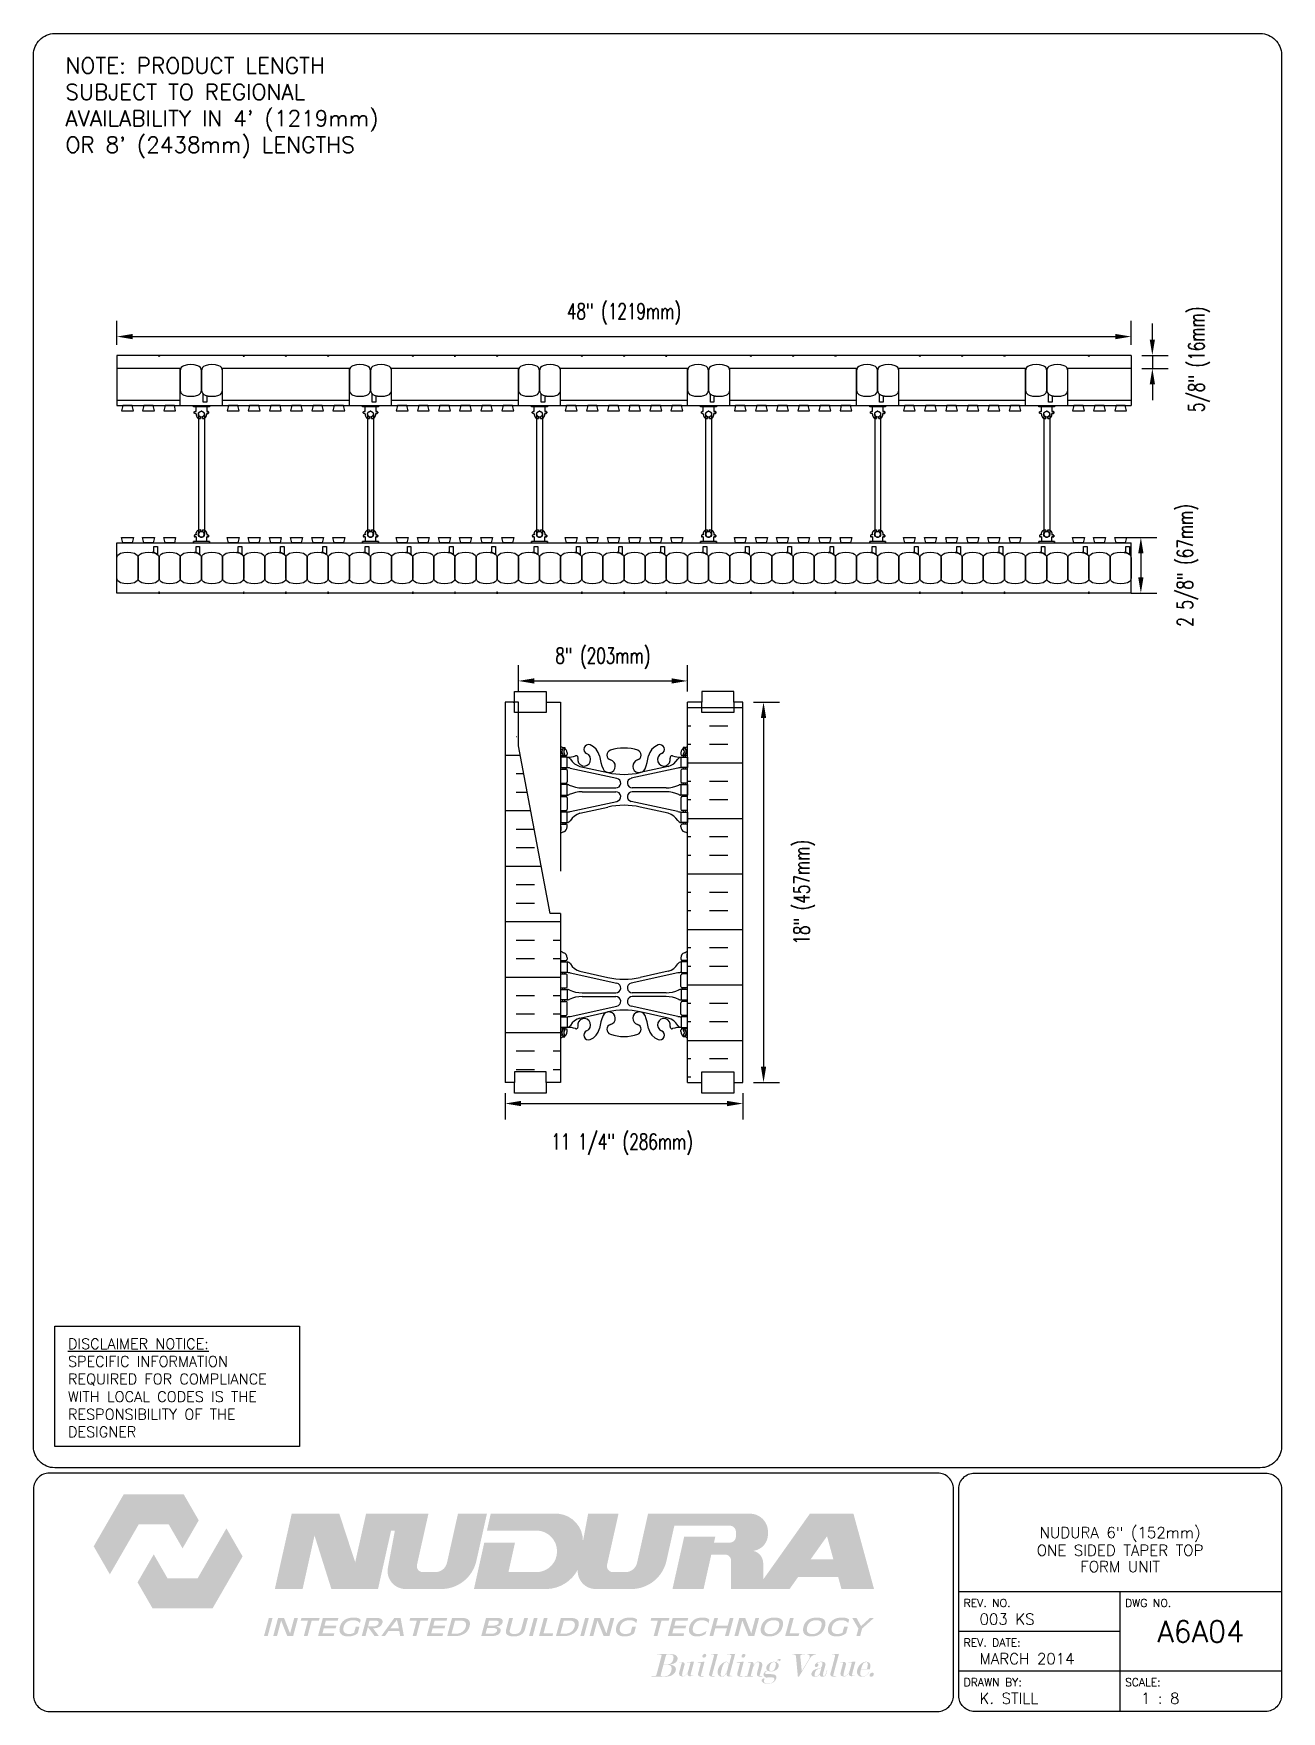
# Paper-space layout 'A6A04' of a CAD drawing. Header units: inches. Extents: x 0.42 to 7.8, y 0.49 to 10.41.
# The model-space entities are those that its viewports show. They can reach past a viewport. Long polylines and large blocks are cut down to what shows.
import ezdxf
from ezdxf.enums import TextEntityAlignment as Align

# ---------------------------------------------------------------- set-up
doc = ezdxf.new("R2010")
doc.units = ezdxf.units.IN
doc.header["$MEASUREMENT"] = 0
doc.linetypes.add('DASHED2', pattern=[0.375, 0.25, -0.125])
doc.linetypes.add('HIDDEN2', pattern=[0.1875, 0.125, -0.0625])
for name, color, linetype in [('HATCH', 12, 'Continuous'), ('Hidden2', 12, 'HIDDEN2'), ('line25', 2, 'Continuous'), ('LINE3', 3, 'Continuous'), ('LINE50', 5, 'Continuous'), ('LINE9', 9, 'Continuous'), ('LOGO', 7, 'Continuous'), ('TBK_LINE65', 3, 'Continuous'), ('TBK_TEXT', 4, 'Continuous'), ('TEXT', 4, 'Continuous'), ('Web_Edge', 9, 'Continuous')]:
    doc.layers.add(name, color=color, linetype=linetype)
doc.styles.add('DIM', font='romans.shx', dxfattribs={"width": 0.7})
doc.styles.add('ROMANS', font='romans.shx', dxfattribs={"height": 0.75})
doc.dimstyles.new('ext_8', dxfattribs={"dimscale": 8, "dimtxt": 0.09375, "dimasz": 0.09375, "dimexe": 0.09375, "dimexo": 0.0625, "dimgap": 0.0625, "dimtad": 1, "dimdec": 1, "dimzin": 3, "dimdsep": 46, "dimlunit": 4, "dimtxsty": 'DIM', "dimcen": 0.09, "dimdle": 0.09375, "dimclrt": 4, "dimadec": 0, "dimazin": 0, "dimtfac": 1, "dimtdec": 1, "dimtmove": 2, "dimatfit": 3, "dimfxl": 0, "dimfrac": 2, "dimtolj": 1, "dimtzin": 0, "dimarcsym": 0})

psp = doc.layouts.new('A6A04')

# ---------------------------------------------------------------- texts
at = {"layer": 'TBK_TEXT', "color": 7, "style": 'ROMANS'}
for s, p in [('REV. NO.', (5.9215, 1.107)), ('DWG NO.', (6.876, 1.107)), ('REV. DATE:', (5.9215, 0.8726)), ('DRAWN BY:', (5.9215, 0.6382)), ('SCALE:', (6.876, 0.6382))]:
    psp.add_text(s, height=0.04688, dxfattribs=at).set_placement(p)
at = {"layer": 'TEXT', "attachment_point": 1, "style": 'ROMANS'}
for s, insert, char_height, width in [("NOTE: PRODUCT LENGTH SUBJECT TO REGIONAL AVAILABILITY IN 4' (1219mm) OR 8' (2438mm) LENGTHS", (0.6087, 10.2717), 0.09375, 2.146076), ('{\\Fromans.shx|c1;\\LDISCLAIMER NOTICE:\\l\\PSPECIFIC INFORMATION REQUIRED FOR COMPLIANCE WITH LOCAL CODES IS THE RESPONSIBILITY OF THE DESIGNER}', (0.6237, 2.6948), 0.0625, 1.41371)]:
    psp.add_mtext(s, dxfattribs=dict(at, insert=insert, char_height=char_height, width=width))

msp = doc.modelspace()

# ---------------------------------------------------------------- blocks, each defined once
blk = doc.blocks.new('TITLEBLOCK-Tag')
at = {"style": 'ROMANS'}
for tag, height, p in [('TITLE_LINE_1', 0.065, (0.927, -0.1328)), ('TITLE_LINE_2', 0.065, (0.9294, -0.2258)), ('CENTRE-LINE-3', 0.065, (0.927, -0.3246)), ('TITLE_LINE_4', 0.065, (0.927, -0.4299)), ('TITLE_LINE_5', 0.065, (0.927, -0.526)), ('DWG', 0.125, (1.4043, -0.9102))]:
    blk.add_attdef(tag, text='', height=height, dxfattribs=at).set_placement(p, align=Align.MIDDLE_CENTER)
for tag, p in [('LATEST_REVISION', (0.0954, -0.8366)), ('REVISION_DATE', (0.0954, -1.071)), ('DRAWN_BY', (0.0954, -1.3053)), ('SCALE', (1.0499, -1.3053))]:
    blk.add_attdef(tag, text='', height=0.065, dxfattribs=at).set_placement(p, align=Align.MIDDLE_LEFT)
blk = doc.blocks.new('*D16')
at = {"layer": 'Defpoints', "color": 0}
for p in [(208.029, 191.538), (160.029, 190.649), (208.029, 190.649)]:
    blk.add_point(p, dxfattribs=at)
at = {"layer": 'TEXT', "color": 0, "lineweight": -2}
for p, q in [((160.029, 191.149), (160.029, 192.288)), ((208.029, 191.149), (208.029, 192.288)), ((160.779, 191.538), (207.279, 191.538))]:
    blk.add_line(p, q, dxfattribs=at)
at = {"layer": 'TEXT', "color": 0}
for points in [[(160.779, 191.663), (160.779, 191.413), (160.029, 191.538)], [(207.279, 191.663), (207.279, 191.413), (208.029, 191.538)]]:
    blk.add_solid(points, dxfattribs=at)
at = {"layer": 'TEXT', "color": 4, "insert": (184.029, 192.609), "char_height": 0.75, "attachment_point": 5, "style": 'DIM'}
blk.add_mtext('\\A1;48" (1219mm)', dxfattribs=at)
blk = doc.blocks.new('*D17')
at = {"layer": 'Defpoints', "color": 0}
for p in [(208.029, 190.649), (208.029, 190.024), (209.028, 190.024)]:
    blk.add_point(p, dxfattribs=at)
at = {"layer": 'TEXT', "color": 0, "lineweight": -2}
for p, q in [((209.028, 191.399), (209.028, 192.149)), ((208.529, 190.649), (209.778, 190.649)), ((209.028, 190.649), (209.028, 190.024)), ((208.529, 190.024), (209.778, 190.024)), ((209.028, 189.274), (209.028, 188.524))]:
    blk.add_line(p, q, dxfattribs=at)
at = {"layer": 'TEXT', "color": 0}
for points in [[(208.903, 191.399), (209.153, 191.399), (209.028, 190.649)], [(208.903, 189.274), (209.153, 189.274), (209.028, 190.024)]]:
    blk.add_solid(points, dxfattribs=at)
at = {"layer": 'TEXT', "color": 4, "insert": (211.242, 190.461), "char_height": 0.75, "attachment_point": 5, "rotation": 90, "style": 'DIM'}
blk.add_mtext('\\A1;5/8" (16mm)', dxfattribs=at)
blk = doc.blocks.new('*D18')
at = {"layer": 'Defpoints', "color": 0}
for p in [(207.31, 182.024), (207.529, 179.399), (208.484, 179.399)]:
    blk.add_point(p, dxfattribs=at)
at = {"layer": 'TEXT', "color": 0, "lineweight": -2}
for p, q in [((207.81, 182.024), (209.234, 182.024)), ((208.484, 181.274), (208.484, 180.149)), ((208.029, 179.399), (209.234, 179.399))]:
    blk.add_line(p, q, dxfattribs=at)
at = {"layer": 'TEXT', "color": 0}
for points in [[(208.359, 181.274), (208.609, 181.274), (208.484, 182.024)], [(208.359, 180.149), (208.609, 180.149), (208.484, 179.399)]]:
    blk.add_solid(points, dxfattribs=at)
at = {"layer": 'TEXT', "color": 4, "insert": (210.698, 180.711), "char_height": 0.75, "attachment_point": 5, "rotation": 90, "style": 'DIM'}
blk.add_mtext('\\A1;2 5/8" (67mm)', dxfattribs=at)
blk = doc.blocks.new('*D19')
at = {"layer": 'Defpoints', "color": 0}
for p in [(189.654, 174.242), (189.654, 156.242), (190.629, 156.242)]:
    blk.add_point(p, dxfattribs=at)
at = {"layer": 'TEXT', "color": 0, "lineweight": -2}
for p, q in [((190.154, 174.242), (191.379, 174.242)), ((190.629, 173.492), (190.629, 156.992)), ((190.154, 156.242), (191.379, 156.242))]:
    blk.add_line(p, q, dxfattribs=at)
at = {"layer": 'TEXT', "color": 0}
for points in [[(190.504, 173.492), (190.754, 173.492), (190.629, 174.242)], [(190.504, 156.992), (190.754, 156.992), (190.629, 156.242)]]:
    blk.add_solid(points, dxfattribs=at)
at = {"layer": 'TEXT', "color": 4, "insert": (192.557, 165.242), "char_height": 0.75, "attachment_point": 5, "rotation": 90, "style": 'DIM'}
blk.add_mtext('\\A1;18" (457mm)', dxfattribs=at)
blk = doc.blocks.new('*D20')
at = {"layer": 'Defpoints', "color": 0}
for p in [(187.029, 175.242), (179.029, 174.242), (187.029, 174.242)]:
    blk.add_point(p, dxfattribs=at)
at = {"layer": 'TEXT', "color": 0, "lineweight": -2}
for p, q in [((179.029, 174.742), (179.029, 175.992)), ((187.029, 174.742), (187.029, 175.992)), ((179.779, 175.242), (186.279, 175.242))]:
    blk.add_line(p, q, dxfattribs=at)
at = {"layer": 'TEXT', "color": 0}
for points in [[(179.779, 175.367), (179.779, 175.117), (179.029, 175.242)], [(186.279, 175.367), (186.279, 175.117), (187.029, 175.242)]]:
    blk.add_solid(points, dxfattribs=at)
at = {"layer": 'TEXT', "color": 4, "insert": (183.029, 176.313), "char_height": 0.75, "attachment_point": 5, "style": 'DIM'}
blk.add_mtext('\\A1;8" (203mm)', dxfattribs=at)
blk = doc.blocks.new('*D21')
at = {"layer": 'Defpoints', "color": 0}
for p in [(178.404, 156.242), (189.654, 156.242), (189.654, 155.243)]:
    blk.add_point(p, dxfattribs=at)
at = {"layer": 'TEXT', "color": 0, "lineweight": -2}
for p, q in [((178.404, 155.742), (178.404, 154.493)), ((189.654, 155.742), (189.654, 154.493)), ((179.154, 155.243), (188.904, 155.243))]:
    blk.add_line(p, q, dxfattribs=at)
at = {"layer": 'TEXT', "color": 0}
for points in [[(179.154, 155.368), (179.154, 155.118), (178.404, 155.243)], [(188.904, 155.368), (188.904, 155.118), (189.654, 155.243)]]:
    blk.add_solid(points, dxfattribs=at)
at = {"layer": 'TEXT', "color": 4, "insert": (183.938, 153.317), "char_height": 0.75, "attachment_point": 5, "style": 'DIM'}
blk.add_mtext('\\A1;11 1/4" (286mm)', dxfattribs=at)
blk = doc.blocks.new('WEB_6_CENTRE_TOP')
for p, q in [((5.688, 0.141), (0, 0.141)), ((5.688, -0.141), (0, -0.141))]:
    blk.add_line(p, q)
for centre in [(0, 0), (5.688, 0)]:
    blk.add_circle(centre, 0.141)
blk = doc.blocks.new('Connector')
blk.add_point((0.271, 0))
at = {"layer": 'LINE9'}
for p, q in [((0, 0.375), (0, -0.375)), ((0.062, -0.375), (0.062, 0.375)), ((0.281, 0.25), (0.062, 0.25))]:
    blk.add_line(p, q, dxfattribs=at)
for points, weights in [([(0.007, 0.375), (0.004, 0.375), (0, 0.375)], [1, 0.972587069138, 0.950305488115]), ([(0.327, 0.343), (0.308, 0.343), (0.281, 0.317), (0.281, 0.297)], [1, 0.85355339, 0.85355339, 1]), ([(0.328, 0.343), (0.327, 0.343), (0.327, 0.343)], [1, 0.70710678, 1]), ([(0.375, 0.297), (0.375, 0.317), (0.348, 0.343), (0.329, 0.343)], [1, 0.85355339, 0.85355339, 1]), ([(0.406, 0.25), (0.546, 0.25), (0.619, 0.131)], [0.958404415409, 0.794674173519, 0.864651571113]), ([(0.619, 0.052), (0.612, 0.049), (0.604, 0.049)], [0.83615024178, 0.892081430621, 1]), ([(0, -0.375), (0.004, -0.375), (0.007, -0.375)], [0.950305488115, 0.972587069138, 1]), ([(0.281, -0.297), (0.281, -0.317), (0.308, -0.343), (0.327, -0.343)], [1, 0.85355339, 0.85355339, 1]), ([(0.327, -0.343), (0.281, -0.343), (0.281, -0.297)], [1, 0.70710678, 1]), ([(0.329, -0.343), (0.348, -0.343), (0.375, -0.317), (0.375, -0.297)], [1, 0.85355339, 0.85355339, 1]), ([(0.375, -0.297), (0.375, -0.343), (0.329, -0.343)], [1, 0.70710678, 1]), ([(0.619, -0.131), (0.546, -0.25), (0.406, -0.25)], [0.864651574428, 0.794674169686, 0.958404415195]), ([(0.604, -0.049), (0.612, -0.049), (0.619, -0.052)], [1, 0.89208144177, 0.836150253337])]:
    blk.add_rational_spline(points, weights, degree=2, dxfattribs=at)
for points, degree in [([(0, 0.375), (0.002, 0.375), (0.005, 0.375), (0.007, 0.375)], 3), ([(0.007, 0.375), (0.021, 0.375), (0.051, 0.375), (0.062, 0.375), (0.062, 0.375)], 3), ([(0.281, 0.25), (0.281, 0.297)], 1), ([(0.327, 0.343), (0.327, 0.343), (0.328, 0.343), (0.328, 0.343)], 3), ([(0.328, 0.343), (0.329, 0.343), (0.329, 0.343), (0.329, 0.343)], 3), ([(0.375, 0.25), (0.375, 0.297)], 1), ([(0.406, 0.25), (0.375, 0.25)], 1), ([(0.406, 0.25), (0.406, 0.25)], 1), ([(0.406, 0.25), (0.406, 0.25)], 1), ([(0.406, 0.25), (0.406, 0.25)], 1), ([(0.406, 0.25), (0.406, 0.25)], 1), ([(0.406, 0.25), (0.406, 0.25)], 1), ([(0.406, 0.25), (0.406, 0.25)], 1), ([(0.406, 0.25), (0.406, 0.25)], 1), ([(0.406, 0.25), (0.406, 0.25)], 1), ([(0.406, 0.25), (0.406, 0.25)], 1), ([(0.406, 0.25), (0.406, 0.25)], 1), ([(0.406, 0.25), (0.406, 0.25)], 1), ([(0.406, 0.25), (0.406, 0.25)], 1), ([(0.406, 0.25), (0.406, 0.25)], 1), ([(0.406, 0.25), (0.406, 0.25)], 1), ([(0.406, 0.25), (0.406, 0.25)], 1), ([(0.406, 0.25), (0.406, 0.25)], 1), ([(0.406, 0.25), (0.406, 0.25)], 1), ([(0.406, 0.25), (0.406, 0.25)], 1), ([(0.406, 0.25), (0.406, 0.25)], 1), ([(0.406, 0.25), (0.406, 0.25)], 1), ([(0.406, 0.25), (0.406, 0.25)], 1), ([(0.406, 0.25), (0.406, 0.25)], 1), ([(0.406, 0.25), (0.406, 0.25)], 1), ([(0.406, 0.25), (0.406, 0.25)], 1), ([(0.604, 0.049), (0.532, 0.049)], 1), ([(0.532, 0.049), (0.532, 0.049)], 1), ([(0.532, 0.049), (0.532, 0.049)], 1), ([(0.532, 0.049), (0.532, 0.049)], 1), ([(0.532, 0.049), (0.532, 0.049)], 1), ([(0.532, 0.049), (0.532, 0.049)], 1), ([(0.532, 0.049), (0.532, 0.049)], 1), ([(0.532, 0.049), (0.532, 0.049)], 1), ([(0.532, 0.049), (0.532, 0.049)], 1), ([(0.532, 0.049), (0.532, 0.049)], 1), ([(0.532, 0.049), (0.532, 0.049)], 1), ([(0.604, 0.049), (0.609, 0.049), (0.614, 0.05), (0.619, 0.052)], 3), ([(0.604, 0.049), (0.604, 0.049)], 1), ([(0.604, 0.049), (0.604, 0.049)], 1), ([(0.604, 0.049), (0.604, 0.049)], 1), ([(0.604, 0.049), (0.604, 0.049)], 1), ([(0.619, 0.131), (0.619, 0.052)], 1), ([(0.619, 0.131), (0.619, 0.131)], 1), ([(0.619, 0.131), (0.619, 0.131)], 1), ([(0.619, 0.131), (0.619, 0.131)], 1), ([(0.619, 0.131), (0.619, 0.131)], 1), ([(0.007, -0.375), (0.005, -0.375), (0.002, -0.375), (0, -0.375)], 3), ([(0.062, -0.375), (0.062, -0.375), (0.051, -0.375), (0.021, -0.375), (0.007, -0.375)], 3), ([(0.062, -0.25), (0.281, -0.25)], 1), ([(0.281, -0.297), (0.281, -0.25)], 1), ([(0.281, -0.25), (0.281, -0.297)], 1), ([(0.328, -0.343), (0.328, -0.343), (0.327, -0.343), (0.327, -0.343)], 3), ([(0.329, -0.343), (0.329, -0.343), (0.329, -0.343), (0.328, -0.343)], 3), ([(0.375, -0.25), (0.375, -0.297)], 1), ([(0.375, -0.297), (0.375, -0.25)], 1), ([(0.406, -0.25), (0.375, -0.25)], 1), ([(0.406, -0.25), (0.406, -0.25)], 1), ([(0.406, -0.25), (0.406, -0.25)], 1), ([(0.406, -0.25), (0.406, -0.25)], 1), ([(0.406, -0.25), (0.406, -0.25)], 1), ([(0.406, -0.25), (0.406, -0.25)], 1), ([(0.406, -0.25), (0.406, -0.25)], 1), ([(0.406, -0.25), (0.406, -0.25)], 1), ([(0.406, -0.25), (0.406, -0.25)], 1), ([(0.406, -0.25), (0.406, -0.25)], 1), ([(0.406, -0.25), (0.406, -0.25)], 1), ([(0.406, -0.25), (0.406, -0.25)], 1), ([(0.532, -0.049), (0.604, -0.049)], 1), ([(0.604, -0.049), (0.58, -0.049), (0.556, -0.049), (0.532, -0.049)], 3), ([(0.532, -0.049), (0.532, -0.049)], 1), ([(0.532, -0.049), (0.532, -0.049)], 1), ([(0.532, -0.049), (0.532, -0.049)], 1), ([(0.532, -0.049), (0.532, -0.049)], 1), ([(0.619, -0.052), (0.614, -0.05), (0.609, -0.049), (0.604, -0.049)], 3), ([(0.604, -0.049), (0.604, -0.049)], 1), ([(0.604, -0.049), (0.604, -0.049)], 1), ([(0.604, -0.049), (0.604, -0.049)], 1), ([(0.604, -0.049), (0.604, -0.049)], 1), ([(0.604, -0.049), (0.604, -0.049)], 1), ([(0.604, -0.049), (0.604, -0.049)], 1), ([(0.604, -0.049), (0.604, -0.049)], 1), ([(0.604, -0.049), (0.604, -0.049)], 1), ([(0.619, -0.052), (0.619, -0.131)], 1), ([(0.619, -0.131), (0.619, -0.131)], 1), ([(0.619, -0.131), (0.619, -0.131)], 1), ([(0.619, -0.131), (0.619, -0.131)], 1), ([(0.619, -0.131), (0.619, -0.131)], 1)]:
    blk.add_open_spline(points, degree=degree, dxfattribs=at)
for points, weights, knots in [([(0.062, 0.375), (0.062, 0.375), (0.046, 0.375), (0.03, 0.375), (0.007, 0.375)], [0.868718858569, 0.861102746415, 1, 0.861102734288, 0.868718859898], [0, 0, 0, 0.5, 0.5, 1, 1, 1]), ([(0.532, 0.049), (0.472, 0.203), (0.333, 0.113), (0.157, 0), (0.333, -0.113), (0.472, -0.203), (0.532, -0.049)], [0.899508922286, 0.599718215298, 1, 0.54226024, 1, 0.599718224335, 0.899508908749], [0, 0, 0, 0.318112, 0.318112, 0.681888, 0.681888, 1, 1, 1]), ([(0.007, -0.375), (0.03, -0.375), (0.046, -0.375), (0.062, -0.375), (0.062, -0.375)], [0.868718859319, 0.861102739573, 1, 0.861102742958, 0.868718858948], [0, 0, 0, 0.5, 0.5, 1, 1, 1])]:
    blk.add_rational_spline(points, weights, degree=2, knots=knots, dxfattribs=at)

# ---------------------------------------------------------------- dimensions: what is measured, and where the dimension line sits
at = {"layer": 'TEXT'}
for base, p1, p2, text, picture, middle in [((208.029, 191.538), (160.029, 190.649), (208.029, 190.649), '48" (1219mm)', '*D16', (184.029, 192.609)), ((187.029, 175.242), (179.029, 174.242), (187.029, 174.242), '8" (203mm)', '*D20', (183.029, 176.313))]:
    dim = msp.add_linear_dim(base=base, p1=p1, p2=p2, text=text, dimstyle='ext_8', dxfattribs=at)
    dim.commit()
    dim.dimension.update_dxf_attribs({"geometry": picture, "text_midpoint": middle})
for base, p1, p2, text, picture, middle in [((209.028, 190.024), (208.029, 190.649), (208.029, 190.024), '5/8" (16mm)', '*D17', (211.242, 190.461)), ((208.484, 179.399), (207.31, 182.024), (207.529, 179.399), '2 5/8" (67mm)', '*D18', (210.698, 180.711)), ((190.629, 156.242), (189.654, 174.242), (189.654, 156.242), '18" (457mm)', '*D19', (192.557, 165.242))]:
    dim = msp.add_linear_dim(base=base, p1=p1, p2=p2, angle=90, text=text, dimstyle='ext_8', dxfattribs=at)
    dim.commit()
    dim.dimension.update_dxf_attribs({"geometry": picture, "text_midpoint": middle, "dimtype": 160})
dim = msp.add_linear_dim(base=(189.654, 155.243), p1=(178.404, 156.242), p2=(189.654, 156.242), text='11 1/4" (286mm)', dimstyle='ext_8', dxfattribs=at)
dim.commit()
dim.dimension.update_dxf_attribs({"geometry": '*D21', "text_midpoint": (183.938, 153.317), "dimtype": 160})

# ---------------------------------------------------------------- hatches: boundary and pattern name
at = {"layer": 'HATCH'}
h = msp.add_hatch(dxfattribs=at)
h.set_pattern_fill('INSUL', color=256, scale=7, style=0)
h.set_pattern_definition([(180, (3113.1907, -240.7677), (0, 2.625), []), (180, (3113.1907, -239.8927), (0, 2.625), [0.875, -0.875]), (180, (3113.1907, -239.0177), (0, 2.625), [0.875, -0.875])])
h.paths.add_polyline_path([(189.654, 156.242), (189.217, 156.242), (189.217, 156.742), (187.717, 156.742), (187.717, 156.242), (187.029, 156.242), (187.029, 174.242), (187.717, 174.242), (187.717, 174.742), (189.217, 174.742), (189.217, 174.242), (189.654, 174.242)])
h = msp.add_hatch(dxfattribs=at)
h.set_pattern_fill('INSUL', color=256, scale=7, style=0)
h.set_pattern_definition([(0, (-2748.8279, -295.5208), (0, 2.625), []), (0, (-2748.8279, -294.6458), (0, 2.625), [0.875, -0.875]), (0, (-2748.8279, -293.7708), (0, 2.625), [0.875, -0.875])])
edge = h.paths.add_edge_path()
edge.add_line((181.029, 164.242), (180.529, 164.242))
edge.add_line((180.529, 164.242), (178.779, 173.492))
edge.add_line((178.779, 173.492), (178.779, 174.242))
edge.add_line((178.779, 174.242), (178.404, 174.242))
edge.add_line((178.404, 174.242), (178.404, 156.242))
edge.add_line((178.404, 156.242), (178.842, 156.242))
edge.add_line((178.842, 156.242), (178.842, 156.742))
edge.add_line((178.842, 156.742), (180.342, 156.742))
edge.add_line((180.342, 156.742), (180.342, 156.242))
edge.add_line((180.342, 156.242), (180.779, 156.242))
edge.add_line((181.029, 164.242), (181.029, 156.242))

# ---------------------------------------------------------------- linework, layer by layer
at = {"layer": 'Hidden2'}
msp.add_lwpolyline([(178.779, 174.242), (178.842, 174.242), (178.842, 174.742), (180.342, 174.742), (180.342, 174.242), (181.029, 174.242), (181.029, 164.242)], dxfattribs=at)
at = {"layer": 'line25'}
for p, q in [((163.029, 190.024), (160.029, 190.024)), ((171.029, 190.024), (165.029, 190.024)), ((179.029, 190.024), (173.029, 190.024)), ((187.029, 190.024), (181.029, 190.024)), ((195.029, 190.024), (189.029, 190.024)), ((203.029, 190.024), (197.029, 190.024)), ((208.029, 190.024), (205.029, 190.024)), ((160.029, 188.274), (208.029, 188.274)), ((160.029, 181.774), (208.029, 181.774)), ((187.029, 156.242), (187.029, 174.242)), ((181.029, 164.242), (181.029, 156.242))]:
    msp.add_line(p, q, dxfattribs=at)
for points in [[(160.31, 188.274), (160.248, 188.024), (160.81, 188.024), (160.748, 188.274)], [(161.31, 188.274), (161.248, 188.024), (161.81, 188.024), (161.748, 188.274)], [(162.31, 188.274), (162.248, 188.024), (162.81, 188.024), (162.748, 188.274)], [(165.31, 188.274), (165.248, 188.024), (165.81, 188.024), (165.748, 188.274)], [(166.31, 188.274), (166.248, 188.024), (166.81, 188.024), (166.748, 188.274)], [(167.31, 188.274), (167.248, 188.024), (167.81, 188.024), (167.748, 188.274)], [(168.31, 188.274), (168.248, 188.024), (168.81, 188.024), (168.748, 188.274)], [(169.31, 188.274), (169.248, 188.024), (169.81, 188.024), (169.748, 188.274)], [(170.31, 188.274), (170.248, 188.024), (170.81, 188.024), (170.748, 188.274)], [(173.31, 188.274), (173.248, 188.024), (173.81, 188.024), (173.748, 188.274)], [(174.31, 188.274), (174.248, 188.024), (174.81, 188.024), (174.748, 188.274)], [(175.31, 188.274), (175.248, 188.024), (175.81, 188.024), (175.748, 188.274)], [(176.31, 188.274), (176.248, 188.024), (176.81, 188.024), (176.748, 188.274)], [(177.31, 188.274), (177.248, 188.024), (177.81, 188.024), (177.748, 188.274)], [(178.31, 188.274), (178.248, 188.024), (178.81, 188.024), (178.748, 188.274)], [(181.31, 188.274), (181.248, 188.024), (181.81, 188.024), (181.748, 188.274)], [(182.31, 188.274), (182.248, 188.024), (182.81, 188.024), (182.748, 188.274)], [(183.31, 188.274), (183.248, 188.024), (183.81, 188.024), (183.748, 188.274)], [(184.31, 188.274), (184.248, 188.024), (184.81, 188.024), (184.748, 188.274)], [(185.31, 188.274), (185.248, 188.024), (185.81, 188.024), (185.748, 188.274)], [(186.31, 188.274), (186.248, 188.024), (186.81, 188.024), (186.748, 188.274)], [(189.31, 188.274), (189.248, 188.024), (189.81, 188.024), (189.748, 188.274)], [(190.31, 188.274), (190.248, 188.024), (190.81, 188.024), (190.748, 188.274)], [(191.31, 188.274), (191.248, 188.024), (191.81, 188.024), (191.748, 188.274)], [(192.31, 188.274), (192.248, 188.024), (192.81, 188.024), (192.748, 188.274)], [(193.31, 188.274), (193.248, 188.024), (193.81, 188.024), (193.748, 188.274)], [(194.31, 188.274), (194.248, 188.024), (194.81, 188.024), (194.748, 188.274)], [(197.31, 188.274), (197.248, 188.024), (197.81, 188.024), (197.748, 188.274)], [(198.31, 188.274), (198.248, 188.024), (198.81, 188.024), (198.748, 188.274)], [(199.31, 188.274), (199.248, 188.024), (199.81, 188.024), (199.748, 188.274)], [(200.31, 188.274), (200.248, 188.024), (200.81, 188.024), (200.748, 188.274)], [(201.31, 188.274), (201.248, 188.024), (201.81, 188.024), (201.748, 188.274)], [(202.31, 188.274), (202.248, 188.024), (202.81, 188.024), (202.748, 188.274)], [(205.31, 188.274), (205.248, 188.024), (205.81, 188.024), (205.748, 188.274)], [(206.31, 188.274), (206.248, 188.024), (206.81, 188.024), (206.748, 188.274)], [(207.31, 188.274), (207.248, 188.024), (207.81, 188.024), (207.748, 188.274)], [(160.31, 181.774), (160.248, 182.024), (160.81, 182.024), (160.748, 181.774)], [(161.31, 181.774), (161.248, 182.024), (161.81, 182.024), (161.748, 181.774)], [(162.31, 181.774), (162.248, 182.024), (162.81, 182.024), (162.748, 181.774)], [(165.31, 181.774), (165.248, 182.024), (165.81, 182.024), (165.748, 181.774)], [(166.31, 181.774), (166.248, 182.024), (166.81, 182.024), (166.748, 181.774)], [(167.31, 181.774), (167.248, 182.024), (167.81, 182.024), (167.748, 181.774)], [(168.31, 181.774), (168.248, 182.024), (168.81, 182.024), (168.748, 181.774)], [(169.31, 181.774), (169.248, 182.024), (169.81, 182.024), (169.748, 181.774)], [(170.31, 181.774), (170.248, 182.024), (170.81, 182.024), (170.748, 181.774)], [(173.31, 181.774), (173.248, 182.024), (173.81, 182.024), (173.748, 181.774)], [(174.31, 181.774), (174.248, 182.024), (174.81, 182.024), (174.748, 181.774)], [(175.31, 181.774), (175.248, 182.024), (175.81, 182.024), (175.748, 181.774)], [(176.31, 181.774), (176.248, 182.024), (176.81, 182.024), (176.748, 181.774)], [(177.31, 181.774), (177.248, 182.024), (177.81, 182.024), (177.748, 181.774)], [(178.31, 181.774), (178.248, 182.024), (178.81, 182.024), (178.748, 181.774)], [(181.31, 181.774), (181.248, 182.024), (181.81, 182.024), (181.748, 181.774)], [(182.31, 181.774), (182.248, 182.024), (182.81, 182.024), (182.748, 181.774)], [(183.31, 181.774), (183.248, 182.024), (183.81, 182.024), (183.748, 181.774)], [(184.31, 181.774), (184.248, 182.024), (184.81, 182.024), (184.748, 181.774)], [(185.31, 181.774), (185.248, 182.024), (185.81, 182.024), (185.748, 181.774)], [(186.31, 181.774), (186.248, 182.024), (186.81, 182.024), (186.748, 181.774)], [(189.31, 181.774), (189.248, 182.024), (189.81, 182.024), (189.748, 181.774)], [(190.31, 181.774), (190.248, 182.024), (190.81, 182.024), (190.748, 181.774)], [(191.31, 181.774), (191.248, 182.024), (191.81, 182.024), (191.748, 181.774)], [(192.31, 181.774), (192.248, 182.024), (192.81, 182.024), (192.748, 181.774)], [(193.31, 181.774), (193.248, 182.024), (193.81, 182.024), (193.748, 181.774)], [(194.31, 181.774), (194.248, 182.024), (194.81, 182.024), (194.748, 181.774)], [(197.31, 181.774), (197.248, 182.024), (197.81, 182.024), (197.748, 181.774)], [(198.31, 181.774), (198.248, 182.024), (198.81, 182.024), (198.748, 181.774)], [(199.31, 181.774), (199.248, 182.024), (199.81, 182.024), (199.748, 181.774)], [(200.31, 181.774), (200.248, 182.024), (200.81, 182.024), (200.748, 181.774)], [(201.31, 181.774), (201.248, 182.024), (201.81, 182.024), (201.748, 181.774)], [(202.31, 181.774), (202.248, 182.024), (202.81, 182.024), (202.748, 181.774)], [(205.31, 181.774), (205.248, 182.024), (205.81, 182.024), (205.748, 181.774)], [(206.31, 181.774), (206.248, 182.024), (206.81, 182.024), (206.748, 181.774)], [(207.31, 181.774), (207.248, 182.024), (207.81, 182.024), (207.748, 181.774)]]:
    msp.add_lwpolyline(points, close=True, dxfattribs=at)
at = {"layer": 'LINE50'}
for p, q in [((208.029, 190.649), (160.029, 190.649)), ((160.029, 190.649), (160.029, 188.274)), ((208.029, 190.649), (208.029, 188.274)), ((160.029, 179.399), (160.029, 181.774)), ((208.029, 179.399), (208.029, 181.774)), ((208.029, 179.399), (160.029, 179.399)), ((178.404, 174.242), (178.404, 174.242)), ((178.404, 174.242), (178.404, 156.242)), ((179.029, 174.242), (178.404, 174.242)), ((189.654, 156.242), (189.654, 174.242))]:
    msp.add_line(p, q, dxfattribs=at)
for points in [[(189.654, 174.242), (189.217, 174.242), (189.217, 174.742), (187.717, 174.742), (187.717, 174.242), (187.029, 174.242)], [(181.029, 164.242), (180.529, 164.242), (179.029, 172.17), (179.029, 174.242)], [(181.029, 156.242), (180.342, 156.242), (180.342, 156.742), (178.842, 156.742), (178.842, 156.242), (178.404, 156.242)], [(187.029, 156.242), (187.717, 156.242), (187.717, 156.742), (189.217, 156.742), (189.217, 156.242), (189.654, 156.242)]]:
    msp.add_lwpolyline(points, dxfattribs=at)
at = {"layer": 'LINE9'}
for p, q in [((163.029, 188.274), (163.029, 190.024)), ((165.029, 188.274), (165.029, 190.024)), ((171.029, 188.274), (171.029, 190.024)), ((173.029, 188.274), (173.029, 190.024)), ((179.029, 188.274), (179.029, 190.024)), ((181.029, 188.274), (181.029, 190.024)), ((187.029, 188.274), (187.029, 190.024)), ((189.029, 188.274), (189.029, 190.024)), ((195.029, 188.274), (195.029, 190.024)), ((197.029, 188.274), (197.029, 190.024)), ((203.029, 188.274), (203.029, 190.024)), ((205.029, 188.274), (205.029, 190.024)), ((160.029, 188.524), (163.029, 188.524)), ((165.029, 188.524), (171.029, 188.524)), ((173.029, 188.524), (179.029, 188.524)), ((181.029, 188.524), (187.029, 188.524)), ((189.029, 188.524), (195.029, 188.524)), ((197.029, 188.524), (203.029, 188.524)), ((205.029, 188.524), (208.029, 188.524))]:
    msp.add_line(p, q, dxfattribs=at)
for points in [[(162.06, 190.649), (162.029, 190.584), (161.998, 190.649)], [(166.06, 190.649), (166.029, 190.584), (165.998, 190.649)], [(168.06, 190.649), (168.029, 190.584), (167.998, 190.649)], [(170.06, 190.649), (170.029, 190.584), (169.998, 190.649)], [(174.06, 190.649), (174.029, 190.584), (173.998, 190.649)], [(176.06, 190.649), (176.029, 190.584), (175.998, 190.649)], [(178.06, 190.649), (178.029, 190.584), (177.998, 190.649)], [(182.06, 190.649), (182.029, 190.584), (181.998, 190.649)], [(184.06, 190.649), (184.029, 190.584), (183.998, 190.649)], [(186.06, 190.649), (186.029, 190.584), (185.998, 190.649)], [(190.06, 190.649), (190.029, 190.584), (189.998, 190.649)], [(192.06, 190.649), (192.029, 190.584), (191.998, 190.649)], [(194.06, 190.649), (194.029, 190.584), (193.998, 190.649)], [(198.06, 190.649), (198.029, 190.584), (197.998, 190.649)], [(200.06, 190.649), (200.029, 190.584), (199.998, 190.649)], [(202.06, 190.649), (202.029, 190.584), (201.998, 190.649)], [(206.06, 190.649), (206.029, 190.584), (205.998, 190.649)], [(162.06, 179.399), (162.029, 179.463), (161.998, 179.399)], [(166.06, 179.399), (166.029, 179.463), (165.998, 179.399)], [(168.06, 179.399), (168.029, 179.463), (167.998, 179.399)], [(170.06, 179.399), (170.029, 179.463), (169.998, 179.399)], [(174.06, 179.399), (174.029, 179.463), (173.998, 179.399)], [(176.06, 179.399), (176.029, 179.463), (175.998, 179.399)], [(178.06, 179.399), (178.029, 179.463), (177.998, 179.399)], [(182.06, 179.399), (182.029, 179.463), (181.998, 179.399)], [(184.06, 179.399), (184.029, 179.463), (183.998, 179.399)], [(186.06, 179.399), (186.029, 179.463), (185.998, 179.399)], [(190.06, 179.399), (190.029, 179.463), (189.998, 179.399)], [(192.06, 179.399), (192.029, 179.463), (191.998, 179.399)], [(194.06, 179.399), (194.029, 179.463), (193.998, 179.399)], [(198.06, 179.399), (198.029, 179.463), (197.998, 179.399)], [(200.06, 179.399), (200.029, 179.463), (199.998, 179.399)], [(202.06, 179.399), (202.029, 179.463), (201.998, 179.399)], [(206.06, 179.399), (206.029, 179.463), (205.998, 179.399)]]:
    msp.add_lwpolyline(points, close=True, dxfattribs=at)
for points in [[(163.202, 188.763, 0.157671), (163.856, 188.763, 0.325305), (164.029, 189), (164.029, 189.922, 0.325305), (163.856, 190.159, 0.157671), (163.202, 190.159, 0.325305), (163.029, 189.922), (163.029, 189, 0.325305)], [(164.202, 188.763, 0.157671), (164.856, 188.763, 0.325305), (165.029, 189), (165.029, 189.922, 0.325305), (164.856, 190.159, 0.157671), (164.202, 190.159, 0.325305), (164.029, 189.922), (164.029, 189, 0.325305)], [(171.202, 188.763, 0.157671), (171.856, 188.763, 0.325305), (172.029, 189), (172.029, 189.922, 0.325305), (171.856, 190.159, 0.157671), (171.202, 190.159, 0.325305), (171.029, 189.922), (171.029, 189, 0.325305)], [(172.202, 188.763, 0.157671), (172.856, 188.763, 0.325305), (173.029, 189), (173.029, 189.922, 0.325305), (172.856, 190.159, 0.157671), (172.202, 190.159, 0.325305), (172.029, 189.922), (172.029, 189, 0.325305)], [(179.202, 188.763, 0.157671), (179.856, 188.763, 0.325305), (180.029, 189), (180.029, 189.922, 0.325305), (179.856, 190.159, 0.157671), (179.202, 190.159, 0.325305), (179.029, 189.922), (179.029, 189, 0.325305)], [(180.202, 188.763, 0.157671), (180.856, 188.763, 0.325305), (181.029, 189), (181.029, 189.922, 0.325305), (180.856, 190.159, 0.157671), (180.202, 190.159, 0.325305), (180.029, 189.922), (180.029, 189, 0.325305)], [(187.202, 188.763, 0.157671), (187.856, 188.763, 0.325305), (188.029, 189), (188.029, 189.922, 0.325305), (187.856, 190.159, 0.157671), (187.202, 190.159, 0.325305), (187.029, 189.922), (187.029, 189, 0.325305)], [(188.202, 188.763, 0.157671), (188.856, 188.763, 0.325305), (189.029, 189), (189.029, 189.922, 0.325305), (188.856, 190.159, 0.157671), (188.202, 190.159, 0.325305), (188.029, 189.922), (188.029, 189, 0.325305)], [(195.202, 188.763, 0.157671), (195.856, 188.763, 0.325305), (196.029, 189), (196.029, 189.922, 0.325305), (195.856, 190.159, 0.157671), (195.202, 190.159, 0.325305), (195.029, 189.922), (195.029, 189, 0.325305)], [(196.202, 188.763, 0.157671), (196.856, 188.763, 0.325305), (197.029, 189), (197.029, 189.922, 0.325305), (196.856, 190.159, 0.157671), (196.202, 190.159, 0.325305), (196.029, 189.922), (196.029, 189, 0.325305)], [(203.202, 188.763, 0.157671), (203.856, 188.763, 0.325305), (204.029, 189), (204.029, 189.922, 0.325305), (203.856, 190.159, 0.157671), (203.202, 190.159, 0.325305), (203.029, 189.922), (203.029, 189, 0.325305)], [(204.202, 188.763, 0.157671), (204.856, 188.763, 0.325305), (205.029, 189), (205.029, 189.922, 0.325305), (204.856, 190.159, 0.157671), (204.202, 190.159, 0.325305), (204.029, 189.922), (204.029, 189, 0.325305)], [(164.202, 188.763, 0.037267), (164.356, 188.725, 0.463036), (164.283, 188.664), (164.283, 188.442), (164.112, 188.442), (164.112, 188.788, 0.189002), (164.096, 188.831, 0.128407)], [(172.202, 188.763, 0.037267), (172.356, 188.725, 0.463036), (172.283, 188.664), (172.283, 188.442), (172.112, 188.442), (172.112, 188.788, 0.189002), (172.096, 188.831, 0.128407)], [(180.202, 188.763, 0.037267), (180.356, 188.725, 0.463036), (180.283, 188.664), (180.283, 188.442), (180.112, 188.442), (180.112, 188.788, 0.189002), (180.096, 188.831, 0.128407)], [(188.202, 188.763, 0.037267), (188.356, 188.725, 0.463036), (188.283, 188.664), (188.283, 188.442), (188.112, 188.442), (188.112, 188.788, 0.189002), (188.096, 188.831, 0.128407)], [(196.202, 188.763, 0.037267), (196.356, 188.725, 0.463036), (196.283, 188.664), (196.283, 188.442), (196.112, 188.442), (196.112, 188.788, 0.189002), (196.096, 188.831, 0.128407)], [(204.202, 188.763, 0.037267), (204.356, 188.725, 0.463036), (204.283, 188.664), (204.283, 188.442), (204.112, 188.442), (204.112, 188.788, 0.189002), (204.096, 188.831, 0.128407)], [(160.202, 181.285, -0.157671), (160.856, 181.285, -0.325305), (161.029, 181.047), (161.029, 180.126, -0.325305), (160.856, 179.888, -0.157671), (160.202, 179.888, -0.325305), (160.029, 180.126), (160.029, 181.047, -0.325305)], [(161.202, 181.285, -0.157671), (161.856, 181.285, -0.325305), (162.029, 181.047), (162.029, 180.126, -0.325305), (161.856, 179.888, -0.157671), (161.202, 179.888, -0.325305), (161.029, 180.126), (161.029, 181.047, -0.325305)], [(161.856, 181.285, 0.037267), (161.702, 181.322, 0.463036), (161.775, 181.384), (161.775, 181.605), (161.946, 181.605), (161.946, 181.259, 0.189002), (161.962, 181.217, 0.128407)], [(162.202, 181.285, -0.157671), (162.856, 181.285, -0.325305), (163.029, 181.047), (163.029, 180.126, -0.325305), (162.856, 179.888, -0.157671), (162.202, 179.888, -0.325305), (162.029, 180.126), (162.029, 181.047, -0.325305)], [(163.202, 181.285, -0.157671), (163.856, 181.285, -0.325305), (164.029, 181.047), (164.029, 180.126, -0.325305), (163.856, 179.888, -0.157671), (163.202, 179.888, -0.325305), (163.029, 180.126), (163.029, 181.047, -0.325305)], [(163.856, 181.285, 0.037267), (163.702, 181.322, 0.463036), (163.775, 181.384), (163.775, 181.605), (163.946, 181.605), (163.946, 181.259, 0.189002), (163.962, 181.217, 0.128407)], [(164.202, 181.285, -0.157671), (164.856, 181.285, -0.325305), (165.029, 181.047), (165.029, 180.126, -0.325305), (164.856, 179.888, -0.157671), (164.202, 179.888, -0.325305), (164.029, 180.126), (164.029, 181.047, -0.325305)], [(165.202, 181.285, -0.157671), (165.856, 181.285, -0.325305), (166.029, 181.047), (166.029, 180.126, -0.325305), (165.856, 179.888, -0.157671), (165.202, 179.888, -0.325305), (165.029, 180.126), (165.029, 181.047, -0.325305)], [(165.856, 181.285, 0.037267), (165.702, 181.322, 0.463036), (165.775, 181.384), (165.775, 181.605), (165.946, 181.605), (165.946, 181.259, 0.189002), (165.962, 181.217, 0.128407)], [(166.202, 181.285, -0.157671), (166.856, 181.285, -0.325305), (167.029, 181.047), (167.029, 180.126, -0.325305), (166.856, 179.888, -0.157671), (166.202, 179.888, -0.325305), (166.029, 180.126), (166.029, 181.047, -0.325305)], [(167.202, 181.285, -0.157671), (167.856, 181.285, -0.325305), (168.029, 181.047), (168.029, 180.126, -0.325305), (167.856, 179.888, -0.157671), (167.202, 179.888, -0.325305), (167.029, 180.126), (167.029, 181.047, -0.325305)], [(167.856, 181.285, 0.037267), (167.702, 181.322, 0.463036), (167.775, 181.384), (167.775, 181.605), (167.946, 181.605), (167.946, 181.259, 0.189002), (167.962, 181.217, 0.128407)], [(168.202, 181.285, -0.157671), (168.856, 181.285, -0.325305), (169.029, 181.047), (169.029, 180.126, -0.325305), (168.856, 179.888, -0.157671), (168.202, 179.888, -0.325305), (168.029, 180.126), (168.029, 181.047, -0.325305)], [(169.202, 181.285, -0.157671), (169.856, 181.285, -0.325305), (170.029, 181.047), (170.029, 180.126, -0.325305), (169.856, 179.888, -0.157671), (169.202, 179.888, -0.325305), (169.029, 180.126), (169.029, 181.047, -0.325305)], [(169.856, 181.285, 0.037267), (169.702, 181.322, 0.463036), (169.775, 181.384), (169.775, 181.605), (169.946, 181.605), (169.946, 181.259, 0.189002), (169.962, 181.217, 0.128407)], [(170.202, 181.285, -0.157671), (170.856, 181.285, -0.325305), (171.029, 181.047), (171.029, 180.126, -0.325305), (170.856, 179.888, -0.157671), (170.202, 179.888, -0.325305), (170.029, 180.126), (170.029, 181.047, -0.325305)], [(171.202, 181.285, -0.157671), (171.856, 181.285, -0.325305), (172.029, 181.047), (172.029, 180.126, -0.325305), (171.856, 179.888, -0.157671), (171.202, 179.888, -0.325305), (171.029, 180.126), (171.029, 181.047, -0.325305)], [(171.856, 181.285, 0.037267), (171.702, 181.322, 0.463036), (171.775, 181.384), (171.775, 181.605), (171.946, 181.605), (171.946, 181.259, 0.189002), (171.962, 181.217, 0.128407)], [(172.202, 181.285, -0.157671), (172.856, 181.285, -0.325305), (173.029, 181.047), (173.029, 180.126, -0.325305), (172.856, 179.888, -0.157671), (172.202, 179.888, -0.325305), (172.029, 180.126), (172.029, 181.047, -0.325305)], [(173.202, 181.285, -0.157671), (173.856, 181.285, -0.325305), (174.029, 181.047), (174.029, 180.126, -0.325305), (173.856, 179.888, -0.157671), (173.202, 179.888, -0.325305), (173.029, 180.126), (173.029, 181.047, -0.325305)], [(173.856, 181.285, 0.037267), (173.702, 181.322, 0.463036), (173.775, 181.384), (173.775, 181.605), (173.946, 181.605), (173.946, 181.259, 0.189002), (173.962, 181.217, 0.128407)], [(174.202, 181.285, -0.157671), (174.856, 181.285, -0.325305), (175.029, 181.047), (175.029, 180.126, -0.325305), (174.856, 179.888, -0.157671), (174.202, 179.888, -0.325305), (174.029, 180.126), (174.029, 181.047, -0.325305)], [(175.202, 181.285, -0.157671), (175.856, 181.285, -0.325305), (176.029, 181.047), (176.029, 180.126, -0.325305), (175.856, 179.888, -0.157671), (175.202, 179.888, -0.325305), (175.029, 180.126), (175.029, 181.047, -0.325305)], [(175.856, 181.285, 0.037267), (175.702, 181.322, 0.463036), (175.775, 181.384), (175.775, 181.605), (175.946, 181.605), (175.946, 181.259, 0.189002), (175.962, 181.217, 0.128407)], [(176.202, 181.285, -0.157671), (176.856, 181.285, -0.325305), (177.029, 181.047), (177.029, 180.126, -0.325305), (176.856, 179.888, -0.157671), (176.202, 179.888, -0.325305), (176.029, 180.126), (176.029, 181.047, -0.325305)], [(177.202, 181.285, -0.157671), (177.856, 181.285, -0.325305), (178.029, 181.047), (178.029, 180.126, -0.325305), (177.856, 179.888, -0.157671), (177.202, 179.888, -0.325305), (177.029, 180.126), (177.029, 181.047, -0.325305)], [(177.856, 181.285, 0.037267), (177.702, 181.322, 0.463036), (177.775, 181.384), (177.775, 181.605), (177.946, 181.605), (177.946, 181.259, 0.189002), (177.962, 181.217, 0.128407)], [(178.202, 181.285, -0.157671), (178.856, 181.285, -0.325305), (179.029, 181.047), (179.029, 180.126, -0.325305), (178.856, 179.888, -0.157671), (178.202, 179.888, -0.325305), (178.029, 180.126), (178.029, 181.047, -0.325305)], [(179.202, 181.285, -0.157671), (179.856, 181.285, -0.325305), (180.029, 181.047), (180.029, 180.126, -0.325305), (179.856, 179.888, -0.157671), (179.202, 179.888, -0.325305), (179.029, 180.126), (179.029, 181.047, -0.325305)], [(179.856, 181.285, 0.037267), (179.702, 181.322, 0.463036), (179.775, 181.384), (179.775, 181.605), (179.946, 181.605), (179.946, 181.259, 0.189002), (179.962, 181.217, 0.128407)], [(180.202, 181.285, -0.157671), (180.856, 181.285, -0.325305), (181.029, 181.047), (181.029, 180.126, -0.325305), (180.856, 179.888, -0.157671), (180.202, 179.888, -0.325305), (180.029, 180.126), (180.029, 181.047, -0.325305)], [(181.202, 181.285, -0.157671), (181.856, 181.285, -0.325305), (182.029, 181.047), (182.029, 180.126, -0.325305), (181.856, 179.888, -0.157671), (181.202, 179.888, -0.325305), (181.029, 180.126), (181.029, 181.047, -0.325305)], [(181.856, 181.285, 0.037267), (181.702, 181.322, 0.463036), (181.775, 181.384), (181.775, 181.605), (181.946, 181.605), (181.946, 181.259, 0.189002), (181.962, 181.217, 0.128407)], [(182.202, 181.285, -0.157671), (182.856, 181.285, -0.325305), (183.029, 181.047), (183.029, 180.126, -0.325305), (182.856, 179.888, -0.157671), (182.202, 179.888, -0.325305), (182.029, 180.126), (182.029, 181.047, -0.325305)], [(183.202, 181.285, -0.157671), (183.856, 181.285, -0.325305), (184.029, 181.047), (184.029, 180.126, -0.325305), (183.856, 179.888, -0.157671), (183.202, 179.888, -0.325305), (183.029, 180.126), (183.029, 181.047, -0.325305)], [(183.856, 181.285, 0.037267), (183.702, 181.322, 0.463036), (183.775, 181.384), (183.775, 181.605), (183.946, 181.605), (183.946, 181.259, 0.189002), (183.962, 181.217, 0.128407)], [(184.202, 181.285, -0.157671), (184.856, 181.285, -0.325305), (185.029, 181.047), (185.029, 180.126, -0.325305), (184.856, 179.888, -0.157671), (184.202, 179.888, -0.325305), (184.029, 180.126), (184.029, 181.047, -0.325305)], [(185.202, 181.285, -0.157671), (185.856, 181.285, -0.325305), (186.029, 181.047), (186.029, 180.126, -0.325305), (185.856, 179.888, -0.157671), (185.202, 179.888, -0.325305), (185.029, 180.126), (185.029, 181.047, -0.325305)], [(185.856, 181.285, 0.037267), (185.702, 181.322, 0.463036), (185.775, 181.384), (185.775, 181.605), (185.946, 181.605), (185.946, 181.259, 0.189002), (185.962, 181.217, 0.128407)], [(186.202, 181.285, -0.157671), (186.856, 181.285, -0.325305), (187.029, 181.047), (187.029, 180.126, -0.325305), (186.856, 179.888, -0.157671), (186.202, 179.888, -0.325305), (186.029, 180.126), (186.029, 181.047, -0.325305)], [(187.202, 181.285, -0.157671), (187.856, 181.285, -0.325305), (188.029, 181.047), (188.029, 180.126, -0.325305), (187.856, 179.888, -0.157671), (187.202, 179.888, -0.325305), (187.029, 180.126), (187.029, 181.047, -0.325305)], [(187.856, 181.285, 0.037267), (187.702, 181.322, 0.463036), (187.775, 181.384), (187.775, 181.605), (187.946, 181.605), (187.946, 181.259, 0.189002), (187.962, 181.217, 0.128407)], [(188.202, 181.285, -0.157671), (188.856, 181.285, -0.325305), (189.029, 181.047), (189.029, 180.126, -0.325305), (188.856, 179.888, -0.157671), (188.202, 179.888, -0.325305), (188.029, 180.126), (188.029, 181.047, -0.325305)], [(189.202, 181.285, -0.157671), (189.856, 181.285, -0.325305), (190.029, 181.047), (190.029, 180.126, -0.325305), (189.856, 179.888, -0.157671), (189.202, 179.888, -0.325305), (189.029, 180.126), (189.029, 181.047, -0.325305)], [(189.856, 181.285, 0.037267), (189.702, 181.322, 0.463036), (189.775, 181.384), (189.775, 181.605), (189.946, 181.605), (189.946, 181.259, 0.189002), (189.962, 181.217, 0.128407)], [(190.202, 181.285, -0.157671), (190.856, 181.285, -0.325305), (191.029, 181.047), (191.029, 180.126, -0.325305), (190.856, 179.888, -0.157671), (190.202, 179.888, -0.325305), (190.029, 180.126), (190.029, 181.047, -0.325305)], [(191.202, 181.285, -0.157671), (191.856, 181.285, -0.325305), (192.029, 181.047), (192.029, 180.126, -0.325305), (191.856, 179.888, -0.157671), (191.202, 179.888, -0.325305), (191.029, 180.126), (191.029, 181.047, -0.325305)], [(191.856, 181.285, 0.037267), (191.702, 181.322, 0.463036), (191.775, 181.384), (191.775, 181.605), (191.946, 181.605), (191.946, 181.259, 0.189002), (191.962, 181.217, 0.128407)], [(192.202, 181.285, -0.157671), (192.856, 181.285, -0.325305), (193.029, 181.047), (193.029, 180.126, -0.325305), (192.856, 179.888, -0.157671), (192.202, 179.888, -0.325305), (192.029, 180.126), (192.029, 181.047, -0.325305)], [(193.202, 181.285, -0.157671), (193.856, 181.285, -0.325305), (194.029, 181.047), (194.029, 180.126, -0.325305), (193.856, 179.888, -0.157671), (193.202, 179.888, -0.325305), (193.029, 180.126), (193.029, 181.047, -0.325305)], [(193.856, 181.285, 0.037267), (193.702, 181.322, 0.463036), (193.775, 181.384), (193.775, 181.605), (193.946, 181.605), (193.946, 181.259, 0.189002), (193.962, 181.217, 0.128407)], [(194.202, 181.285, -0.157671), (194.856, 181.285, -0.325305), (195.029, 181.047), (195.029, 180.126, -0.325305), (194.856, 179.888, -0.157671), (194.202, 179.888, -0.325305), (194.029, 180.126), (194.029, 181.047, -0.325305)], [(195.202, 181.285, -0.157671), (195.856, 181.285, -0.325305), (196.029, 181.047), (196.029, 180.126, -0.325305), (195.856, 179.888, -0.157671), (195.202, 179.888, -0.325305), (195.029, 180.126), (195.029, 181.047, -0.325305)], [(195.856, 181.285, 0.037267), (195.702, 181.322, 0.463036), (195.775, 181.384), (195.775, 181.605), (195.946, 181.605), (195.946, 181.259, 0.189002), (195.962, 181.217, 0.128407)], [(196.202, 181.285, -0.157671), (196.856, 181.285, -0.325305), (197.029, 181.047), (197.029, 180.126, -0.325305), (196.856, 179.888, -0.157671), (196.202, 179.888, -0.325305), (196.029, 180.126), (196.029, 181.047, -0.325305)], [(197.202, 181.285, -0.157671), (197.856, 181.285, -0.325305), (198.029, 181.047), (198.029, 180.126, -0.325305), (197.856, 179.888, -0.157671), (197.202, 179.888, -0.325305), (197.029, 180.126), (197.029, 181.047, -0.325305)], [(197.856, 181.285, 0.037267), (197.702, 181.322, 0.463036), (197.775, 181.384), (197.775, 181.605), (197.946, 181.605), (197.946, 181.259, 0.189002), (197.962, 181.217, 0.128407)], [(198.202, 181.285, -0.157671), (198.856, 181.285, -0.325305), (199.029, 181.047), (199.029, 180.126, -0.325305), (198.856, 179.888, -0.157671), (198.202, 179.888, -0.325305), (198.029, 180.126), (198.029, 181.047, -0.325305)], [(199.202, 181.285, -0.157671), (199.856, 181.285, -0.325305), (200.029, 181.047), (200.029, 180.126, -0.325305), (199.856, 179.888, -0.157671), (199.202, 179.888, -0.325305), (199.029, 180.126), (199.029, 181.047, -0.325305)], [(199.856, 181.285, 0.037267), (199.702, 181.322, 0.463036), (199.775, 181.384), (199.775, 181.605), (199.946, 181.605), (199.946, 181.259, 0.189002), (199.962, 181.217, 0.128407)], [(200.202, 181.285, -0.157671), (200.856, 181.285, -0.325305), (201.029, 181.047), (201.029, 180.126, -0.325305), (200.856, 179.888, -0.157671), (200.202, 179.888, -0.325305), (200.029, 180.126), (200.029, 181.047, -0.325305)], [(201.202, 181.285, -0.157671), (201.856, 181.285, -0.325305), (202.029, 181.047), (202.029, 180.126, -0.325305), (201.856, 179.888, -0.157671), (201.202, 179.888, -0.325305), (201.029, 180.126), (201.029, 181.047, -0.325305)], [(201.856, 181.285, 0.037267), (201.702, 181.322, 0.463036), (201.775, 181.384), (201.775, 181.605), (201.946, 181.605), (201.946, 181.259, 0.189002), (201.962, 181.217, 0.128407)], [(202.202, 181.285, -0.157671), (202.856, 181.285, -0.325305), (203.029, 181.047), (203.029, 180.126, -0.325305), (202.856, 179.888, -0.157671), (202.202, 179.888, -0.325305), (202.029, 180.126), (202.029, 181.047, -0.325305)], [(203.202, 181.285, -0.157671), (203.856, 181.285, -0.325305), (204.029, 181.047), (204.029, 180.126, -0.325305), (203.856, 179.888, -0.157671), (203.202, 179.888, -0.325305), (203.029, 180.126), (203.029, 181.047, -0.325305)], [(203.856, 181.285, 0.037267), (203.702, 181.322, 0.463036), (203.775, 181.384), (203.775, 181.605), (203.946, 181.605), (203.946, 181.259, 0.189002), (203.962, 181.217, 0.128407)], [(204.202, 181.285, -0.157671), (204.856, 181.285, -0.325305), (205.029, 181.047), (205.029, 180.126, -0.325305), (204.856, 179.888, -0.157671), (204.202, 179.888, -0.325305), (204.029, 180.126), (204.029, 181.047, -0.325305)], [(205.202, 181.285, -0.157671), (205.856, 181.285, -0.325305), (206.029, 181.047), (206.029, 180.126, -0.325305), (205.856, 179.888, -0.157671), (205.202, 179.888, -0.325305), (205.029, 180.126), (205.029, 181.047, -0.325305)], [(205.856, 181.285, 0.037267), (205.702, 181.322, 0.463036), (205.775, 181.384), (205.775, 181.605), (205.946, 181.605), (205.946, 181.259, 0.189002), (205.962, 181.217, 0.128407)], [(206.202, 181.285, -0.157671), (206.856, 181.285, -0.325305), (207.029, 181.047), (207.029, 180.126, -0.325305), (206.856, 179.888, -0.157671), (206.202, 179.888, -0.325305), (206.029, 180.126), (206.029, 181.047, -0.325305)], [(207.202, 181.285, -0.157671), (207.856, 181.285, -0.325305), (208.029, 181.047), (208.029, 180.126, -0.325305), (207.856, 179.888, -0.157671), (207.202, 179.888, -0.325305), (207.029, 180.126), (207.029, 181.047, -0.325305)], [(207.856, 181.285, 0.037267), (207.702, 181.322, 0.463036), (207.775, 181.384), (207.775, 181.605), (207.946, 181.605), (207.946, 181.259, 0.189002), (207.962, 181.217, 0.128407)]]:
    msp.add_lwpolyline(points, format="xyb", close=True, dxfattribs=at)
at = {"layer": 'LINE9', "linetype": 'DASHED2', "ltscale": 0.15}
for points in [[(180.342, 174.242), (180.342, 174.242), (180.342, 173.742), (178.842, 173.742), (178.842, 174.242), (178.842, 174.242)], [(189.217, 174.242), (189.217, 174.242), (189.217, 173.742), (187.717, 173.742), (187.717, 174.242), (187.717, 174.242)], [(180.342, 156.242), (180.342, 156.242), (180.342, 155.742), (178.842, 155.742), (178.842, 156.242), (178.842, 156.242)], [(189.217, 156.242), (189.217, 156.242), (189.217, 155.742), (187.717, 155.742), (187.717, 156.242), (187.717, 156.242)]]:
    msp.add_lwpolyline(points, dxfattribs=at)
at = {"layer": 'Web_Edge'}
for p, q in [((181.029, 171.808), (181.071, 171.808)), ((181.029, 171.708), (181.277, 171.708)), ((181.139, 172.087), (181.229, 172.087)), ((181.139, 171.708), (181.139, 171.638)), ((181.229, 172.087), (181.229, 172.045)), ((181.229, 171.708), (181.229, 171.638)), ((181.339, 171.838), (181.339, 171.771)), ((186.719, 171.838), (186.719, 171.771)), ((187.029, 171.708), (186.782, 171.708)), ((186.919, 172.087), (186.829, 172.087)), ((186.829, 172.087), (186.829, 172.045)), ((186.829, 171.708), (186.829, 171.638)), ((186.919, 171.708), (186.919, 171.638)), ((187.029, 171.808), (186.987, 171.808)), ((181.029, 171.068), (181.277, 171.068)), ((181.139, 171.138), (181.139, 171.068)), ((181.229, 171.138), (181.229, 171.068)), ((181.339, 171.006), (181.339, 170.471)), ((181.478, 171.114), (183.689, 170.633)), ((181.939, 171.197), (183.261, 170.906)), ((186.58, 171.114), (184.369, 170.633)), ((186.119, 171.197), (184.797, 170.906)), ((186.719, 171.006), (186.719, 170.471)), ((187.029, 171.068), (186.782, 171.068)), ((186.829, 171.138), (186.829, 171.068)), ((186.919, 171.138), (186.919, 171.068)), ((181.029, 170.408), (181.277, 170.408)), ((181.139, 170.408), (181.139, 170.338)), ((181.229, 170.408), (181.229, 170.338)), ((182.044, 170.178), (183.64, 170.178)), ((182.044, 169.998), (183.64, 169.998)), ((186.014, 170.178), (184.418, 170.178)), ((186.014, 169.998), (184.418, 169.998)), ((187.029, 170.408), (186.782, 170.408)), ((186.829, 170.408), (186.829, 170.338)), ((186.919, 170.408), (186.919, 170.338)), ((181.029, 169.768), (181.277, 169.768)), ((181.139, 169.838), (181.139, 169.768)), ((181.229, 169.838), (181.229, 169.768)), ((181.339, 169.706), (181.339, 169.171)), ((181.478, 169.062), (183.689, 169.543)), ((181.939, 168.979), (183.261, 169.27)), ((186.58, 169.062), (184.369, 169.543)), ((186.119, 168.979), (184.797, 169.27)), ((186.719, 169.706), (186.719, 169.171)), ((187.029, 169.768), (186.782, 169.768)), ((186.829, 169.838), (186.829, 169.768)), ((186.919, 169.838), (186.919, 169.768)), ((181.029, 169.108), (181.277, 169.108)), ((181.029, 168.468), (181.277, 168.468)), ((181.039, 168.348), (181.039, 168.162)), ((181.139, 169.108), (181.139, 169.038)), ((181.139, 168.538), (181.139, 168.468)), ((181.229, 169.108), (181.229, 169.038)), ((181.229, 168.538), (181.229, 168.468)), ((181.339, 168.338), (181.339, 168.406)), ((186.719, 168.338), (186.719, 168.406)), ((187.029, 169.108), (186.782, 169.108)), ((187.029, 168.468), (186.782, 168.468)), ((186.829, 169.108), (186.829, 169.038)), ((186.829, 168.538), (186.829, 168.468)), ((186.919, 169.108), (186.919, 169.038)), ((186.919, 168.538), (186.919, 168.468)), ((187.019, 168.348), (187.019, 168.162)), ((181.029, 162.016), (181.277, 162.016)), ((181.039, 162.136), (181.039, 162.322)), ((181.139, 161.946), (181.139, 162.016)), ((181.229, 161.946), (181.229, 162.016)), ((181.339, 162.146), (181.339, 162.078)), ((186.719, 162.146), (186.719, 162.078)), ((187.029, 162.016), (186.782, 162.016)), ((186.829, 161.946), (186.829, 162.016)), ((186.919, 161.946), (186.919, 162.016)), ((187.019, 162.136), (187.019, 162.322)), ((181.029, 161.376), (181.277, 161.376)), ((181.139, 161.376), (181.139, 161.446)), ((181.229, 161.376), (181.229, 161.446)), ((181.339, 160.778), (181.339, 161.313)), ((181.478, 161.422), (183.689, 160.94)), ((181.939, 161.505), (183.261, 161.214)), ((186.58, 161.422), (184.369, 160.94)), ((186.119, 161.505), (184.797, 161.214)), ((186.719, 160.778), (186.719, 161.313)), ((187.029, 161.376), (186.782, 161.376)), ((186.829, 161.376), (186.829, 161.446)), ((186.919, 161.376), (186.919, 161.446)), ((181.029, 160.716), (181.277, 160.716)), ((181.139, 160.646), (181.139, 160.716)), ((181.229, 160.646), (181.229, 160.716)), ((182.044, 160.486), (183.64, 160.486)), ((186.014, 160.486), (184.418, 160.486)), ((187.029, 160.716), (186.782, 160.716)), ((186.829, 160.646), (186.829, 160.716)), ((186.919, 160.646), (186.919, 160.716)), ((181.029, 160.076), (181.277, 160.076)), ((181.139, 160.076), (181.139, 160.146)), ((181.229, 160.076), (181.229, 160.146)), ((181.339, 159.478), (181.339, 160.013)), ((181.478, 159.369), (183.689, 159.851)), ((182.044, 160.306), (183.64, 160.306)), ((186.58, 159.369), (184.369, 159.851)), ((186.014, 160.306), (184.418, 160.306)), ((186.719, 159.478), (186.719, 160.013)), ((187.029, 160.076), (186.782, 160.076)), ((186.829, 160.076), (186.829, 160.146)), ((186.919, 160.076), (186.919, 160.146)), ((181.029, 159.416), (181.277, 159.416)), ((181.139, 159.346), (181.139, 159.416)), ((181.139, 158.776), (181.139, 158.846)), ((181.229, 159.346), (181.229, 159.416)), ((181.229, 158.776), (181.229, 158.846)), ((181.939, 159.287), (183.261, 159.577)), ((186.119, 159.287), (184.797, 159.577)), ((187.029, 159.416), (186.782, 159.416)), ((186.829, 159.346), (186.829, 159.416)), ((186.829, 158.776), (186.829, 158.846)), ((186.919, 159.346), (186.919, 159.416)), ((186.919, 158.776), (186.919, 158.846)), ((181.029, 158.776), (181.277, 158.776)), ((181.029, 158.676), (181.071, 158.676)), ((181.139, 158.397), (181.229, 158.397)), ((181.229, 158.397), (181.229, 158.439)), ((181.339, 158.646), (181.339, 158.713)), ((186.719, 158.646), (186.719, 158.713)), ((187.029, 158.776), (186.782, 158.776)), ((186.829, 158.397), (186.829, 158.439)), ((186.919, 158.397), (186.829, 158.397)), ((187.029, 158.676), (186.987, 158.676))]:
    msp.add_line(p, q, dxfattribs=at)
for points in [[(181.034, 171.138), (181.334, 171.138), (181.334, 171.638), (181.034, 171.638)], [(187.024, 171.138), (186.724, 171.138), (186.724, 171.638), (187.024, 171.638)], [(181.034, 169.838), (181.334, 169.838), (181.334, 170.338), (181.034, 170.338)], [(187.024, 169.838), (186.724, 169.838), (186.724, 170.338), (187.024, 170.338)], [(181.034, 168.538), (181.334, 168.538), (181.334, 169.038), (181.034, 169.038)], [(187.024, 168.538), (186.724, 168.538), (186.724, 169.038), (187.024, 169.038)], [(181.034, 161.946), (181.334, 161.946), (181.334, 161.446), (181.034, 161.446)], [(187.024, 161.946), (186.724, 161.946), (186.724, 161.446), (187.024, 161.446)], [(181.034, 160.646), (181.334, 160.646), (181.334, 160.146), (181.034, 160.146)], [(187.024, 160.646), (186.724, 160.646), (186.724, 160.146), (187.024, 160.146)], [(181.034, 159.346), (181.334, 159.346), (181.334, 158.846), (181.034, 158.846)], [(187.024, 159.346), (186.724, 159.346), (186.724, 158.846), (187.024, 158.846)]]:
    msp.add_lwpolyline(points, close=True, dxfattribs=at)
for centre, radius, start, end in [((181.339, 172.545), 0.5, 231.68334, 250.52878), ((181.339, 172.545), 0.6, 238.89067, 245.07477), ((181.071, 171.828), 0.02, 270, 14.15407), ((181.333, 171.893), 0.25, 140.11451, 222.46087), ((181.078, 171.983), 0.02, 340.7916, 65.07477), ((181.175, 172.023), 0.045, 319.1879, 141.448), ((181.182, 171.754), 0.045, 222.46087, 42.46087), ((181.089, 171.838), 0.25, 0, 70.52878), ((181.333, 171.893), 0.16, 140.00008, 222.46087), ((181.277, 171.771), 0.0625, 270, 0), ((181.39, 172.636), 1, 266.78787, 289.9067), ((181.291, 171.392), 0.25, 37.27766, 80.0823), ((182.138, 171.92), 0.75, 210.15498, 254.58381), ((181.76, 171.611), 0.09, 346.67951, 108.86514), ((182.144, 171.52), 0.305, 166.67951, 68.19625), ((182.339, 172.007), 0.22, 68.19625, 248.19625), ((182.144, 171.52), 0.745, 13.26522, 68.19625), ((185.832, 172.162), 3, 189.02727, 201.19839), ((183.458, 171.732), 0.24, 108.92296, 254.27465), ((184.029, 170.067), 2, 90, 108.92296), ((184.029, 170.067), 2, 71.07704, 90), ((184.6, 171.732), 0.24, 285.72535, 71.07704), ((182.226, 172.162), 3, 338.80161, 350.97273), ((185.914, 171.52), 0.745, 111.80375, 166.73478), ((185.914, 171.52), 0.305, 111.80375, 13.32049), ((185.719, 172.007), 0.22, 291.80375, 111.80375), ((185.92, 171.92), 0.75, 285.41619, 329.84502), ((186.298, 171.611), 0.09, 71.13486, 193.32049), ((186.668, 172.636), 1, 250.0933, 273.21213), ((186.767, 171.392), 0.25, 99.9177, 142.72234), ((186.969, 171.838), 0.25, 109.47122, 180), ((186.782, 171.771), 0.0625, 180, 270), ((186.877, 171.754), 0.045, 137.53913, 317.53913), ((186.883, 172.023), 0.045, 38.552, 220.8121), ((186.725, 171.893), 0.16, 317.53913, 39.99992), ((186.719, 172.545), 0.5, 289.47122, 308.31666), ((186.725, 171.893), 0.25, 317.53913, 39.88549), ((186.98, 171.983), 0.02, 114.92523, 199.2084), ((186.987, 171.828), 0.02, 165.84593, 270), ((186.719, 172.545), 0.6, 294.92523, 301.10933), ((181.277, 171.006), 0.0625, 0, 90), ((181.243, 170.142), 1, 76.42909, 84.79907), ((183.311, 171.208), 0.305, 205.37817, 74.27465), ((184.029, 174.173), 3.356, 256.76915, 270), ((184.029, 174.173), 3.356, 270, 283.23085), ((184.748, 171.208), 0.305, 105.72535, 334.62183), ((186.815, 170.142), 1, 95.20093, 103.57091), ((186.782, 171.006), 0.0625, 90, 180), ((181.277, 170.471), 0.0625, 270, 0), ((181.33, 170.119), 0.219, 60.49375, 88.91995), ((182.074, 171.778), 1.6, 246.56734, 268.92028), ((182.074, 168.398), 1.6, 91.07972, 113.43266), ((182.074, 168.398), 1.6, 91.07972, 113.43266), ((183.64, 170.408), 0.23, 270, 77.60551), ((183.64, 169.768), 0.23, 282.39449, 90), ((184.418, 170.408), 0.23, 102.39449, 270), ((184.418, 169.768), 0.23, 90, 257.60551), ((185.984, 171.778), 1.6, 271.07972, 293.43266), ((185.984, 168.398), 1.6, 66.56734, 88.92028), ((185.984, 168.398), 1.6, 66.56734, 88.92028), ((186.728, 170.119), 0.219, 91.08005, 119.50625), ((186.782, 170.471), 0.0625, 180, 270), ((181.277, 169.706), 0.0625, 0, 90), ((181.277, 169.171), 0.0625, 270, 0), ((181.33, 170.057), 0.219, 271.08005, 299.50625), ((181.33, 170.057), 0.219, 271.08005, 299.50625), ((184.029, 166.003), 3.356, 90, 103.23085), ((184.029, 166.003), 3.356, 76.76915, 90), ((186.728, 170.057), 0.219, 240.49375, 268.91995), ((186.728, 170.057), 0.219, 240.49375, 268.91995), ((186.782, 169.706), 0.0625, 90, 180), ((186.782, 169.171), 0.0625, 180, 270), ((181.019, 168.348), 0.02, 0, 60.01198), ((181.089, 168.338), 0.25, 289.47122, 360), ((181.277, 168.406), 0.0625, 360, 90), ((181.243, 170.034), 1, 275.20093, 283.57091), ((181.291, 168.784), 0.25, 279.9177, 322.72234), ((182.138, 168.256), 0.75, 105.41619, 149.84502), ((185.92, 168.256), 0.75, 30.15498, 74.58381), ((186.767, 168.784), 0.25, 217.27766, 260.0823), ((186.815, 170.034), 1, 256.42909, 264.79907), ((186.782, 168.406), 0.0625, 90, 180), ((186.969, 168.338), 0.25, 180, 250.52878), ((187.039, 168.348), 0.02, 119.98802, 180), ((181.019, 168.162), 0.02, 301.07295, 0), ((181.339, 167.631), 0.6, 121.07295, 121.10933), ((181.339, 167.631), 0.5, 109.47122, 128.31666), ((186.719, 167.631), 0.5, 51.68334, 70.52878), ((187.039, 168.162), 0.02, 180, 238.92705), ((186.719, 167.631), 0.6, 58.89067, 58.92705), ((181.339, 162.853), 0.5, 231.68334, 250.52878), ((181.339, 162.853), 0.6, 238.89067, 238.92705), ((181.019, 162.322), 0.02, 360, 58.92705), ((181.019, 162.136), 0.02, 299.98802, 360), ((181.089, 162.146), 0.25, 0, 70.52878), ((181.277, 162.078), 0.0625, 270, 0), ((186.969, 162.146), 0.25, 109.47122, 180), ((186.782, 162.078), 0.0625, 180, 270), ((186.719, 162.853), 0.5, 289.47122, 308.31666), ((187.039, 162.322), 0.02, 121.07295, 180), ((187.039, 162.136), 0.02, 180, 240.01198), ((186.719, 162.853), 0.6, 301.07295, 301.10933), ((181.277, 161.313), 0.0625, 0, 90), ((181.291, 161.699), 0.25, 37.27766, 80.0823), ((181.243, 160.45), 1, 76.42909, 84.79907), ((182.138, 162.228), 0.75, 210.15498, 254.58381), ((184.029, 164.481), 3.356, 256.76915, 270), ((184.029, 164.481), 3.356, 270, 283.23085), ((185.92, 162.228), 0.75, 285.41619, 329.84502), ((186.767, 161.699), 0.25, 99.9177, 142.72234), ((186.815, 160.45), 1, 95.20093, 103.57091), ((186.782, 161.313), 0.0625, 90, 180), ((181.277, 160.778), 0.0625, 270, 0), ((181.33, 160.427), 0.219, 60.49375, 88.91995), ((181.33, 160.427), 0.219, 60.49375, 88.91995), ((182.074, 162.085), 1.6, 246.56734, 268.92028), ((182.074, 162.085), 1.6, 246.56734, 268.92028), ((183.64, 160.716), 0.23, 270, 77.60551), ((184.418, 160.716), 0.23, 102.39449, 270), ((185.984, 162.085), 1.6, 271.07972, 293.43266), ((185.984, 162.085), 1.6, 271.07972, 293.43266), ((186.728, 160.427), 0.219, 91.08005, 119.50625), ((186.728, 160.427), 0.219, 91.08005, 119.50625), ((186.782, 160.778), 0.0625, 180, 270), ((181.277, 160.013), 0.0625, 0, 90), ((181.33, 160.364), 0.219, 271.08005, 299.50625), ((182.074, 158.706), 1.6, 91.07972, 113.43266), ((184.029, 156.31), 3.356, 90, 103.23085), ((183.64, 160.076), 0.23, 282.39449, 90), ((184.029, 156.31), 3.356, 76.76915, 90), ((184.418, 160.076), 0.23, 90, 257.60551), ((185.984, 158.706), 1.6, 66.56734, 88.92028), ((186.728, 160.364), 0.219, 240.49375, 268.91995), ((186.782, 160.013), 0.0625, 90, 180), ((181.277, 159.478), 0.0625, 270, 0), ((181.243, 160.342), 1, 275.20093, 283.57091), ((181.291, 159.092), 0.25, 279.9177, 322.72234), ((181.39, 157.847), 1, 70.0933, 93.21213), ((182.138, 158.564), 0.75, 105.41619, 149.84502), ((181.76, 158.873), 0.09, 251.13486, 13.32049), ((182.144, 158.964), 0.305, 291.80375, 193.32049), ((185.832, 158.322), 3, 158.80161, 170.97273), ((183.311, 159.276), 0.305, 285.72535, 154.62183), ((183.458, 158.751), 0.24, 105.72535, 251.07704), ((184.748, 159.276), 0.305, 25.37817, 254.27465), ((184.6, 158.751), 0.24, 288.92296, 74.27465), ((182.226, 158.322), 3, 9.02727, 21.19839), ((185.914, 158.964), 0.305, 346.67951, 248.19625), ((185.92, 158.564), 0.75, 30.15498, 74.58381), ((186.298, 158.873), 0.09, 166.67951, 288.86514), ((186.668, 157.847), 1, 86.78787, 109.9067), ((186.767, 159.092), 0.25, 217.27766, 260.0823), ((186.815, 160.342), 1, 256.42909, 264.79907), ((186.782, 159.478), 0.0625, 180, 270), ((181.339, 157.939), 0.6, 114.92523, 121.10933), ((181.339, 157.939), 0.5, 109.47122, 128.31666), ((181.071, 158.656), 0.02, 345.84593, 90), ((181.333, 158.591), 0.25, 137.53913, 219.88549), ((181.078, 158.501), 0.02, 294.92523, 19.2084), ((181.175, 158.46), 0.045, 218.552, 40.8121), ((181.182, 158.729), 0.045, 317.53913, 137.53913), ((181.089, 158.646), 0.25, 289.47122, 360), ((181.333, 158.591), 0.16, 137.53913, 219.99992), ((181.277, 158.713), 0.0625, 360, 90), ((182.339, 158.476), 0.22, 111.80375, 291.80375), ((182.144, 158.964), 0.745, 291.80375, 346.73478), ((184.029, 160.416), 2, 251.07704, 270), ((184.029, 160.416), 2, 270, 288.92296), ((185.914, 158.964), 0.745, 193.26522, 248.19625), ((185.719, 158.476), 0.22, 248.19625, 68.19625), ((186.782, 158.713), 0.0625, 90, 180), ((186.969, 158.646), 0.25, 180, 250.52878), ((186.877, 158.729), 0.045, 42.46087, 222.46087), ((186.883, 158.46), 0.045, 139.1879, 321.448), ((186.725, 158.591), 0.16, 320.00008, 42.46087), ((186.719, 157.939), 0.5, 51.68334, 70.52878), ((186.725, 158.591), 0.25, 320.11451, 42.46087), ((186.98, 158.501), 0.02, 160.7916, 245.07477), ((186.987, 158.656), 0.02, 90, 194.15407), ((186.719, 157.939), 0.6, 58.89067, 65.07477)]:
    msp.add_arc(centre, radius, start, end, dxfattribs=at)

# ---------------------------------------------------------------- block references
at = {"xscale": -1, "rotation": 90}
for p in [(164.029, 188.274), (172.029, 188.274), (180.029, 188.274), (188.029, 188.274), (196.029, 188.274), (204.029, 188.274)]:
    msp.add_blockref('Connector', p, dxfattribs=at)
at = {"rotation": 90}
for p in [(164.029, 181.774), (172.029, 181.774), (180.029, 181.774), (188.029, 181.774), (196.029, 181.774), (204.029, 181.774)]:
    msp.add_blockref('Connector', p, dxfattribs=at)
at = {"layer": 'LINE9', "rotation": 90}
for p in [(164.029, 182.18), (172.029, 182.18), (180.029, 182.18), (188.029, 182.18), (196.029, 182.18), (204.029, 182.18)]:
    msp.add_blockref('WEB_6_CENTRE_TOP', p, dxfattribs=at)

msp.set_redraw_order([(e.dxf.handle, doc.entitydb.next_handle()) for e in msp.query("TEXT MTEXT ATTDEF DIMENSION ARC_DIMENSION")])  # texts and dimensions are drawn at this point

# ---------------------------------------------------------------- hatches: boundary and pattern name
at = {"layer": 'LOGO'}
h = psp.add_hatch(color=118, dxfattribs=at)
h.paths.add_polyline_path([(1.3084, 1.7731), (0.9533, 1.7731), (0.7758, 1.4656), (0.8714, 1.2999), (1.0421, 1.5955), (1.2196, 1.5955), (1.3015, 1.4537), (1.3971, 1.6193)])
h.paths.add_polyline_path([(3.5239, 1.6586), (3.1242, 1.6586), (3.102, 1.5589), (3.4023, 1.5589, -0.930471), (3.4023, 1.313), (3.2292, 1.313), (3.2681, 1.4879), (3.0862, 1.4879), (3.0251, 1.2131), (3.4568, 1.2131, 0.270268), (3.639, 1.3273, 0.435341), (3.7452, 1.2131), (3.9559, 1.2131, 0.351064), (4.1638, 1.3796), (4.2104, 1.5876), (4.539, 1.5876, -0.414214), (4.5745, 1.5521), (4.5745, 1.5234, -0.414214), (4.539, 1.4879), (4.4448, 1.4879), (4.4527, 1.5234), (4.2688, 1.5234), (4.1993, 1.2131), (4.3833, 1.2131), (4.4289, 1.4169), (4.5105, 1.4169, -0.414214), (4.546, 1.3814), (4.546, 1.2131), (4.8921, 1.2131), (4.942, 1.2835), (5.1797, 1.2835), (5.1989, 1.2131), (5.3915, 1.2131), (5.2699, 1.6586), (5.0121, 1.6586), (4.7358, 1.269), (4.7358, 1.3689, 0.349934), (4.6765, 1.4385, 0.386479), (4.7643, 1.5394), (4.7643, 1.5521, 0.414214), (4.6578, 1.6586), (4.055, 1.6586), (3.9901, 1.3685, -0.351064), (3.9208, 1.313), (3.8471, 1.313, -0.480315), (3.8125, 1.3563), (3.8802, 1.6586), (3.7005, 1.6586), (3.6697, 1.4948, 0.393378)])
h.paths.add_polyline_path([(5.0168, 1.389), (5.1136, 1.5255), (5.1509, 1.389)], flags=16)
h.paths.add_polyline_path([(1.8339, 1.0422), (1.8229, 1.0422), (1.8119, 1.0422), (1.7831, 0.9348), (1.7941, 0.9348), (1.8052, 0.9348)])
h.paths.add_polyline_path([(1.8845, 1.0267), (1.9209, 0.9348), (1.9555, 0.9348), (1.9842, 1.0422), (1.9622, 1.0422), (1.9375, 0.9502), (1.9018, 1.0422), (1.8665, 1.0422), (1.8378, 0.9348), (1.8601, 0.9348)])
h.paths.add_polyline_path([(2.0653, 1.0267), (2.1082, 1.0267), (2.1103, 1.0343), (2.1125, 1.0422), (2.0046, 1.0422), (2.0025, 1.0343), (2.0003, 1.0267), (2.0432, 1.0267), (2.0188, 0.9348), (2.0408, 0.9348)])
h.paths.add_polyline_path([(2.2117, 0.9969), (2.1413, 0.9969), (2.1492, 1.0267), (2.2196, 1.0267), (2.2216, 1.0343), (2.2237, 1.0422), (2.1314, 1.0422), (2.1027, 0.9348), (2.195, 0.9348), (2.1971, 0.9425), (2.1993, 0.9504), (2.1288, 0.9504), (2.1369, 0.9811), (2.2074, 0.9811), (2.2096, 0.989)])
h.paths.add_polyline_path([(2.3335, 0.9483), (2.3374, 0.9514), (2.3477, 0.9895), (2.3256, 0.9895), (2.3165, 0.9547), (2.3139, 0.9533), (2.3014, 0.9485), (2.2875, 0.9468), (2.276, 0.9478), (2.265, 0.9514), (2.2573, 0.9579), (2.2554, 0.9607), (2.2525, 0.9686), (2.252, 0.9782), (2.2542, 0.9893), (2.2549, 0.9917), (2.2592, 1.0022), (2.2657, 1.0113), (2.2738, 1.0185), (2.2832, 1.0235), (2.2961, 1.0274), (2.3107, 1.0288), (2.3225, 1.0279), (2.3342, 1.0243), (2.3431, 1.019), (2.3501, 1.0113), (2.3553, 1.0315), (2.3501, 1.0363), (2.3395, 1.0413), (2.3285, 1.0437), (2.3141, 1.0444), (2.3129, 1.0444), (2.2978, 1.0434), (2.2841, 1.0408), (2.2717, 1.0365), (2.2606, 1.0305), (2.2568, 1.0279), (2.2484, 1.0204), (2.2417, 1.0116), (2.2364, 1.0017), (2.2324, 0.9907), (2.2307, 0.9828), (2.2297, 0.9722), (2.2307, 0.9629), (2.2333, 0.9547), (2.2379, 0.9478), (2.2383, 0.9473), (2.2458, 0.9408), (2.2556, 0.9363), (2.2678, 0.9334), (2.282, 0.9327), (2.2822, 0.9327), (2.2966, 0.9336), (2.31, 0.9365), (2.3223, 0.9416)])
h.paths.add_polyline_path([(2.3978, 0.9888), (2.4373, 0.9348), (2.4627, 0.9348), (2.428, 0.9806), (2.4402, 0.9814), (2.4539, 0.9842), (2.4654, 0.989), (2.4728, 0.9945), (2.4795, 1.0032), (2.4841, 1.014), (2.4848, 1.0185), (2.4838, 1.0276), (2.4781, 1.0348), (2.4735, 1.0377), (2.4623, 1.041), (2.4476, 1.0422), (2.3901, 1.0422), (2.3613, 0.9348), (2.3834, 0.9348)])
h.paths.add_polyline_path([(2.3985, 0.9919), (2.4078, 1.0267), (2.4412, 1.0267), (2.4474, 1.0262), (2.4579, 1.0226), (2.4601, 1.0207), (2.4613, 1.0113), (2.4579, 1.0039), (2.4498, 0.9965), (2.44, 0.9931), (2.4244, 0.9919)], flags=16)
h.paths.add_polyline_path([(2.5912, 1.0422), (2.5541, 1.0422), (2.4771, 0.9348), (2.4989, 0.9348), (2.5195, 0.9651), (2.5838, 0.9651), (2.5886, 0.9348), (2.6106, 0.9348)])
h.paths.add_polyline_path([(2.5303, 0.9806), (2.5692, 1.031), (2.5814, 0.9806)], flags=16)
h.paths.add_polyline_path([(2.7089, 1.0267), (2.7518, 1.0267), (2.754, 1.0343), (2.7559, 1.0422), (2.6483, 1.0422), (2.6461, 1.0343), (2.644, 1.0267), (2.6869, 1.0267), (2.6624, 0.9348), (2.6842, 0.9348)])
h.paths.add_polyline_path([(2.8533, 0.989), (2.8552, 0.9969), (2.7847, 0.9969), (2.7928, 1.0267), (2.8631, 1.0267), (2.8652, 1.0343), (2.8674, 1.0422), (2.7749, 1.0422), (2.7461, 0.9348), (2.8386, 0.9348), (2.8408, 0.9425), (2.8427, 0.9504), (2.7725, 0.9504), (2.7806, 0.9811), (2.8511, 0.9811)])
h.paths.add_polyline_path([(2.9988, 1.0228), (2.9942, 1.0295), (2.988, 1.0346), (2.9782, 1.0389), (2.9657, 1.0415), (2.9503, 1.0422), (2.8954, 1.0422), (2.8667, 0.9348), (2.9144, 0.9348), (2.9175, 0.9348), (2.9319, 0.936), (2.9455, 0.9389), (2.958, 0.9435), (2.9693, 0.95), (2.9746, 0.9535), (2.9829, 0.9612), (2.9899, 0.9701), (2.9952, 0.9799), (2.999, 0.9907), (2.9992, 0.9909), (2.9997, 0.9938), (3.0016, 1.0048), (3.0012, 1.0147)])
h.paths.add_polyline_path([(2.9132, 1.0267), (2.947, 1.0267), (2.9544, 1.0262), (2.9662, 1.0231), (2.9741, 1.0171), (2.9741, 1.0168), (2.9777, 1.0096), (2.9786, 1.0003), (2.9767, 0.9893), (2.9758, 0.9864), (2.9712, 0.9758), (2.9645, 0.967), (2.9559, 0.9595), (2.9453, 0.9538), (2.9324, 0.95), (2.918, 0.9488), (2.8923, 0.9488)], flags=16)
h.paths.add_polyline_path([(3.1949, 1.0168), (3.1953, 1.0188), (3.1949, 1.0283), (3.1894, 1.0358), (3.1867, 1.0375), (3.1759, 1.041), (3.1613, 1.0422), (3.0968, 1.0422), (3.068, 0.9348), (3.1311, 0.9348), (3.1402, 0.9351), (3.1541, 0.9377), (3.1659, 0.9423), (3.1704, 0.9454), (3.1783, 0.9535), (3.1829, 0.9639), (3.1836, 0.9677), (3.1824, 0.9768), (3.1759, 0.9838), (3.1683, 0.9873), (3.1551, 0.9902), (3.1647, 0.9919), (3.1774, 0.9965), (3.1817, 0.9991), (3.1901, 1.007)])
h.paths.add_polyline_path([(3.1716, 1.012), (3.1702, 1.0084), (3.1615, 1.0005), (3.1548, 0.9981), (3.14, 0.9965), (3.1066, 0.9965), (3.1146, 1.0267), (3.1493, 1.0267), (3.1579, 1.0262), (3.1685, 1.0233), (3.1704, 1.0214)], flags=16)
h.paths.add_polyline_path([(3.1575, 0.9782), (3.1603, 0.9754), (3.1615, 0.9663), (3.1591, 0.9603), (3.1508, 0.9528), (3.1421, 0.95), (3.1265, 0.9488), (3.0937, 0.9488), (3.1028, 0.9826), (3.1376, 0.9826), (3.1469, 0.9818)], flags=16)
h.paths.add_polyline_path([(3.256, 1.0422), (3.2339, 1.0422), (3.215, 0.9718), (3.2143, 0.9686), (3.2136, 0.9583), (3.2162, 0.9497), (3.2217, 0.9428), (3.2239, 0.9411), (3.2332, 0.9363), (3.2452, 0.9336), (3.2601, 0.9327), (3.2646, 0.9327), (3.2795, 0.9341), (3.2924, 0.9375), (3.3039, 0.9428), (3.3066, 0.9447), (3.3154, 0.9521), (3.3217, 0.9612), (3.326, 0.9718), (3.3449, 1.0422), (3.3226, 1.0422), (3.3035, 0.9708), (3.3035, 0.9706), (3.2984, 0.9603), (3.2903, 0.9528), (3.2788, 0.9483), (3.2637, 0.9466), (3.2495, 0.9483), (3.2403, 0.9529), (3.2361, 0.9605), (3.2371, 0.9708)])
h.paths.add_polyline_path([(3.4018, 1.0422), (3.3907, 1.0422), (3.3797, 1.0422), (3.3509, 0.9348), (3.362, 0.9348), (3.373, 0.9348)])
h.paths.add_polyline_path([(3.461, 1.0422), (3.4389, 1.0422), (3.4101, 0.9348), (3.4895, 0.9348), (3.4917, 0.9425), (3.4936, 0.9504), (3.4363, 0.9504)])
h.paths.add_polyline_path([(3.6453, 1.0048), (3.6448, 1.0147), (3.6424, 1.0228), (3.6379, 1.0295), (3.6317, 1.0346), (3.6218, 1.0389), (3.6094, 1.0415), (3.594, 1.0422), (3.5391, 1.0422), (3.5103, 0.9348), (3.5578, 0.9348), (3.5612, 0.9348), (3.5756, 0.936), (3.589, 0.9389), (3.6014, 0.9435), (3.613, 0.95), (3.6182, 0.9535), (3.6266, 0.9612), (3.6336, 0.9701), (3.6388, 0.9799), (3.6425, 0.9901), (3.6434, 0.9938)])
h.paths.add_polyline_path([(3.5569, 1.0267), (3.5904, 1.0267), (3.5981, 1.0262), (3.6096, 1.0231), (3.6177, 1.0169), (3.6213, 1.0096), (3.6221, 1.0003), (3.6201, 0.9893), (3.6194, 0.9864), (3.6149, 0.9758), (3.6082, 0.967), (3.5995, 0.9595), (3.589, 0.9538), (3.576, 0.95), (3.5617, 0.9488), (3.536, 0.9488)], flags=16)
h.paths.add_polyline_path([(3.7048, 1.0422), (3.6937, 1.0422), (3.6827, 1.0422), (3.6539, 0.9348), (3.665, 0.9348), (3.676, 0.9348)])
h.paths.add_polyline_path([(3.7556, 1.0267), (3.792, 0.9348), (3.8266, 0.9348), (3.8553, 1.0422), (3.833, 1.0422), (3.8083, 0.9502), (3.7726, 1.0422), (3.7376, 1.0422), (3.7088, 0.9348), (3.7309, 0.9348)])
h.paths.add_polyline_path([(3.8894, 0.9893), (3.8901, 0.9917), (3.8944, 1.0022), (3.9009, 1.0113), (3.9093, 1.0185), (3.9184, 1.0235), (3.9313, 1.0274), (3.9459, 1.0288), (3.9577, 1.0279), (3.9694, 1.0243), (3.9783, 1.019), (3.9853, 1.0113), (3.9905, 1.0315), (3.9853, 1.0363), (3.9747, 1.0413), (3.9637, 1.0437), (3.9493, 1.0444), (3.9481, 1.0444), (3.9332, 1.0434), (3.9193, 1.0408), (3.9069, 1.0365), (3.8958, 1.0305), (3.892, 1.0279), (3.8838, 1.0204), (3.8769, 1.0116), (3.8716, 1.0017), (3.8678, 0.9907), (3.8659, 0.9828), (3.8649, 0.9722), (3.8659, 0.9629), (3.8685, 0.9547), (3.8731, 0.9478), (3.8735, 0.9473), (3.881, 0.9408), (3.8908, 0.9363), (3.903, 0.9334), (3.9172, 0.9327), (3.9174, 0.9327), (3.9318, 0.9336), (3.9452, 0.9365), (3.9574, 0.9416), (3.9687, 0.9483), (3.9725, 0.9514), (3.9829, 0.9895), (3.961, 0.9895), (3.9517, 0.9547), (3.9491, 0.9533), (3.9366, 0.9485), (3.9227, 0.9468), (3.9112, 0.9478), (3.9002, 0.9514), (3.8925, 0.9579), (3.8906, 0.9607), (3.8877, 0.9686), (3.8874, 0.9782)])
h.paths.add_polyline_path([(4.1346, 1.0267), (4.1775, 1.0267), (4.1797, 1.0343), (4.1816, 1.0422), (4.074, 1.0422), (4.0718, 1.0343), (4.0696, 1.0267), (4.1126, 1.0267), (4.0881, 0.9348), (4.1099, 0.9348)])
h.paths.add_polyline_path([(4.2787, 0.989), (4.2808, 0.9969), (4.2104, 0.9969), (4.2183, 1.0267), (4.2888, 1.0267), (4.2909, 1.0343), (4.2931, 1.0422), (4.2005, 1.0422), (4.1718, 0.9348), (4.2643, 0.9348), (4.2665, 0.9425), (4.2684, 0.9504), (4.1981, 0.9504), (4.2063, 0.9811), (4.2768, 0.9811)])
h.paths.add_polyline_path([(4.3214, 0.9893), (4.3221, 0.9912), (4.3264, 1.002), (4.3324, 1.0111), (4.3398, 1.0185), (4.3463, 1.0226), (4.3585, 1.0271), (4.3727, 1.0288), (4.3861, 1.0276), (4.3976, 1.0238), (4.4062, 1.0183), (4.4122, 1.0101), (4.4177, 1.0315), (4.4122, 1.0363), (4.4017, 1.0413), (4.3902, 1.0437), (4.3758, 1.0444), (4.3638, 1.0439), (4.3499, 1.0413), (4.3377, 1.037), (4.3266, 1.0305), (4.3235, 1.0281), (4.3156, 1.0207), (4.3089, 1.0118), (4.3036, 1.002), (4.2998, 0.9907), (4.2981, 0.983), (4.2969, 0.9725), (4.2976, 0.9631), (4.3003, 0.9547), (4.3043, 0.9478), (4.3108, 0.9416), (4.3202, 0.9365), (4.3319, 0.9336), (4.3458, 0.9327), (4.3588, 0.9334), (4.3727, 0.9365), (4.3834, 0.9404), (4.3952, 0.9471), (4.4, 0.9648), (4.3969, 0.9629), (4.3839, 0.9555), (4.3731, 0.9504), (4.3647, 0.948), (4.3506, 0.9466), (4.342, 0.9473), (4.3312, 0.9509), (4.3235, 0.9576), (4.3221, 0.9603), (4.3197, 0.9682), (4.3194, 0.978)])
h.paths.add_polyline_path([(4.469, 1.0422), (4.447, 1.0422), (4.4182, 0.9348), (4.4403, 0.9348), (4.4525, 0.9811), (4.5222, 0.9811), (4.5098, 0.9348), (4.5318, 0.9348), (4.5606, 1.0422), (4.5385, 1.0422), (4.5263, 0.9969), (4.4568, 0.9969)])
h.paths.add_polyline_path([(4.6124, 1.0267), (4.6491, 0.9348), (4.6833, 0.9348), (4.7121, 1.0422), (4.6901, 1.0422), (4.6654, 0.9502), (4.6296, 1.0422), (4.5944, 1.0422), (4.5656, 0.9348), (4.5879, 0.9348)])
h.paths.add_polyline_path([(4.8507, 0.99), (4.8521, 0.9957), (4.8536, 1.0068), (4.8531, 1.0164), (4.8507, 1.0245), (4.8461, 1.0312), (4.8394, 1.0367), (4.8293, 1.041), (4.8169, 1.0437), (4.8018, 1.0444), (4.7881, 1.0437), (4.7744, 1.041), (4.762, 1.0367), (4.751, 1.0305), (4.7476, 1.0281), (4.7394, 1.0204), (4.733, 1.0118), (4.7277, 1.002), (4.7239, 0.9907), (4.7219, 0.983), (4.721, 0.9722), (4.7217, 0.9629), (4.7243, 0.9547), (4.7289, 0.9478), (4.7361, 0.9413), (4.7457, 0.9365), (4.7577, 0.9336), (4.7718, 0.9327), (4.7864, 0.9334), (4.7999, 0.9363), (4.8121, 0.9411), (4.8229, 0.9478), (4.8286, 0.9523), (4.8361, 0.9603), (4.842, 0.9691), (4.8471, 0.9794)])
h.paths.add_polyline_path([(4.7454, 0.9893), (4.7459, 0.9912), (4.7502, 1.002), (4.7562, 1.0111), (4.7641, 1.0185), (4.7708, 1.0228), (4.7833, 1.0271), (4.7975, 1.0288), (4.8075, 1.0281), (4.8193, 1.0252), (4.8276, 1.019), (4.8305, 1.0106), (4.8308, 1.001), (4.8286, 0.9893), (4.8272, 0.9847), (4.8226, 0.9742), (4.8166, 0.9651), (4.8092, 0.9576), (4.8018, 0.9526), (4.7895, 0.948), (4.7754, 0.9466), (4.7661, 0.9473), (4.7553, 0.9509), (4.7478, 0.9576), (4.7462, 0.9603), (4.7435, 0.9684), (4.7433, 0.978)], flags=16)
h.paths.add_polyline_path([(4.9166, 1.0422), (4.8945, 1.0422), (4.8658, 0.9348), (4.9451, 0.9348), (4.9473, 0.9425), (4.9494, 0.9504), (4.8922, 0.9504)])
h.paths.add_polyline_path([(5.1014, 0.99), (5.1029, 0.9957), (5.1043, 1.0068), (5.1038, 1.0164), (5.1014, 1.0245), (5.0969, 1.0312), (5.0902, 1.0367), (5.0801, 1.041), (5.0676, 1.0437), (5.0523, 1.0444), (5.0389, 1.0437), (5.0252, 1.041), (5.0127, 1.0367), (5.0017, 1.0305), (4.9984, 1.0281), (4.9902, 1.0204), (4.9835, 1.0118), (4.9785, 1.002), (4.9744, 0.9907), (4.9727, 0.983), (4.9717, 0.9722), (4.9725, 0.9629), (4.9751, 0.9547), (4.9794, 0.9478), (4.9868, 0.9413), (4.9964, 0.9365), (5.0082, 0.9336), (5.0226, 0.9327), (5.0369, 0.9334), (5.0506, 0.9363), (5.0626, 0.9411), (5.0736, 0.9478), (5.0794, 0.9523), (5.0866, 0.9603), (5.0928, 0.9691), (5.0978, 0.9794)])
h.paths.add_polyline_path([(4.9962, 0.9893), (4.9967, 0.9912), (5.001, 1.002), (5.007, 1.0111), (5.0147, 1.0185), (5.0216, 1.0228), (5.0338, 1.0271), (5.0482, 1.0288), (5.0583, 1.0281), (5.07, 1.0252), (5.0783, 1.019), (5.0813, 1.0106), (5.0815, 1.001), (5.0791, 0.9893), (5.0779, 0.9847), (5.0734, 0.9742), (5.0674, 0.9651), (5.06, 0.9576), (5.0525, 0.9526), (5.0401, 0.948), (5.0262, 0.9466), (5.0168, 0.9473), (5.006, 0.9509), (4.9984, 0.9576), (4.9969, 0.9603), (4.9943, 0.9684), (4.994, 0.978)], flags=16)
h.paths.add_polyline_path([(5.141, 0.9782), (5.1429, 0.9893), (5.1436, 0.9917), (5.1482, 1.0022), (5.1544, 1.0113), (5.1628, 1.0185), (5.1722, 1.0235), (5.1849, 1.0274), (5.1995, 1.0288), (5.2115, 1.0279), (5.2232, 1.0243), (5.2318, 1.019), (5.2388, 1.0113), (5.2443, 1.0315), (5.239, 1.0363), (5.2285, 1.0413), (5.2172, 1.0437), (5.2028, 1.0444), (5.2019, 1.0444), (5.1868, 1.0434), (5.1731, 1.0408), (5.1606, 1.0365), (5.1496, 1.0305), (5.1458, 1.0279), (5.1374, 1.0204), (5.1304, 1.0116), (5.1252, 1.0017), (5.1213, 0.9907), (5.1197, 0.9828), (5.1187, 0.9722), (5.1194, 0.9629), (5.1223, 0.9547), (5.1273, 0.9472), (5.1348, 0.9408), (5.1446, 0.9363), (5.1566, 0.9334), (5.171, 0.9327), (5.1712, 0.9327), (5.1856, 0.9336), (5.1988, 0.9365), (5.211, 0.9416), (5.2223, 0.9483), (5.2263, 0.9514), (5.2364, 0.9895), (5.2146, 0.9895), (5.2052, 0.9547), (5.2028, 0.9533), (5.1901, 0.9485), (5.1762, 0.9468), (5.1647, 0.9478), (5.1539, 0.9514), (5.146, 0.9579), (5.1443, 0.9607), (5.1415, 0.9686)])
h.paths.add_polyline_path([(5.2877, 1.0422), (5.2625, 1.0422), (5.2992, 0.9794), (5.2872, 0.9348), (5.3093, 0.9348), (5.321, 0.9794), (5.3915, 1.0422), (5.3678, 1.0422), (5.3148, 0.9938)])
h = psp.add_hatch(color=42, dxfattribs=at)
h.paths.add_polyline_path([(1.6566, 1.4061), (1.5609, 1.5718), (1.3903, 1.2762), (1.2128, 1.2762), (1.1309, 1.418), (1.0352, 1.2524), (1.124, 1.0986), (1.479, 1.0986)])
h.paths.add_polyline_path([(2.082, 1.5296), (2.1818, 1.2131), (2.4576, 1.2131), (2.535, 1.5589), (2.5573, 1.5589), (2.5161, 1.3393, 0.469667), (2.6208, 1.2131), (2.8315, 1.2131, 0.351064), (3.0394, 1.3796), (3.1019, 1.6586), (2.9306, 1.6586), (2.8657, 1.3685, -0.351064), (2.7964, 1.313), (2.7227, 1.313, -0.480315), (2.6881, 1.3563), (2.7558, 1.6586), (2.3869, 1.6586), (2.3226, 1.3714), (2.2287, 1.6586), (1.9471, 1.6586), (1.8473, 1.2131), (2.0116, 1.2131)])
h.paths.add_polyline_path([(4.2197, 0.7416), (4.2154, 0.7522), (4.2082, 0.7584), (4.1974, 0.7634), (4.1833, 0.7663), (4.1936, 0.7682), (4.2077, 0.7726), (4.218, 0.7783), (4.2231, 0.7833), (4.2293, 0.7968), (4.2298, 0.8054), (4.224, 0.8164), (4.2168, 0.8227), (4.2058, 0.827), (4.1919, 0.8282), (4.108, 0.8282), (4.1073, 0.8265), (4.1236, 0.8258), (4.1329, 0.8241), (4.1351, 0.8224), (4.1339, 0.8152), (4.1056, 0.709), (4.1027, 0.7018), (4.0991, 0.6992), (4.0907, 0.698), (4.073, 0.6975), (4.0723, 0.6956), (4.1682, 0.6956), (4.1763, 0.6961), (4.1897, 0.6999), (4.2022, 0.7073), (4.2125, 0.7172), (4.2185, 0.7289)])
h.paths.add_polyline_path([(4.1459, 0.7654), (4.1701, 0.7654), (4.1718, 0.7654), (4.1842, 0.7625), (4.1925, 0.7547), (4.1945, 0.7431), (4.1924, 0.7287), (4.1881, 0.7172), (4.1799, 0.7061), (4.1698, 0.6999), (4.1557, 0.6975), (4.1495, 0.6975), (4.138, 0.6975), (4.132, 0.699), (4.1296, 0.7014), (4.1308, 0.709)], flags=16)
h.paths.add_polyline_path([(4.1464, 0.7673), (4.1593, 0.8152), (4.1617, 0.8231), (4.1653, 0.8258), (4.1718, 0.8265), (4.1816, 0.8265), (4.1948, 0.8248), (4.2032, 0.8195), (4.2058, 0.8099), (4.2036, 0.7948), (4.1981, 0.7821), (4.189, 0.7728), (4.1804, 0.769), (4.1655, 0.7673)], flags=16)
h.paths.add_polyline_path([(4.2705, 0.7644, 0.538513), (4.2562, 0.7806), (4.238, 0.7779), (4.237, 0.7739), (4.2418, 0.7777), (4.2514, 0.779), (4.2538, 0.7773), (4.2533, 0.7726), (4.2389, 0.7186), (4.2382, 0.7148), (4.2406, 0.7033), (4.2451, 0.6985), (4.2573, 0.6956), (4.2597, 0.6956), (4.2624, 0.6958), (4.2684, 0.6973), (4.2808, 0.7061), (4.2835, 0.709), (4.2911, 0.7217), (4.2889, 0.7134, 0.520182), (4.3025, 0.6972), (4.3223, 0.699), (4.3228, 0.7006), (4.3187, 0.7006), (4.3075, 0.7021), (4.3067, 0.7042), (4.307, 0.7081), (4.3082, 0.7133), (4.3269, 0.7833), (4.2854, 0.7812), (4.2849, 0.7793), (4.2902, 0.7793), (4.3017, 0.7788), (4.3048, 0.7769), (4.3043, 0.7706), (4.294, 0.733), (4.2895, 0.721), (4.2813, 0.7088), (4.2746, 0.7021), (4.2626, 0.6975), (4.2559, 0.7015), (4.2573, 0.7155)])
h.paths.add_polyline_path([(4.389, 0.7833), (4.3484, 0.7802), (4.348, 0.7783), (4.353, 0.7783), (4.3645, 0.7773), (4.3667, 0.7747), (4.3662, 0.7699), (4.3506, 0.7118, 0.493061), (4.3631, 0.6956), (4.3858, 0.6956), (4.3863, 0.6975), (4.3801, 0.6975), (4.3688, 0.699), (4.3674, 0.7002), (4.3681, 0.7054)])
h.paths.add_polyline_path([(4.399, 0.8183), (4.3978, 0.8267), (4.3909, 0.8298), (4.3818, 0.8267), (4.3763, 0.8183), (4.3772, 0.8102), (4.3846, 0.8068), (4.3935, 0.8102)])
h.paths.add_polyline_path([(4.4674, 0.8298), (4.4268, 0.8265), (4.4264, 0.8246), (4.4307, 0.8246), (4.4427, 0.8236), (4.4446, 0.8215), (4.4441, 0.8157), (4.4163, 0.7118, 0.492984), (4.4288, 0.6956), (4.4518, 0.6956), (4.4522, 0.6975), (4.446, 0.6975), (4.4347, 0.699), (4.4331, 0.7002), (4.434, 0.7054)])
h.paths.add_polyline_path([(4.5702, 0.8298), (4.5222, 0.8265), (4.5218, 0.8246), (4.5345, 0.8243), (4.5445, 0.8236), (4.5474, 0.8215), (4.5472, 0.8157), (4.5316, 0.7572), (4.5318, 0.7606), (4.5311, 0.773), (4.5287, 0.7785), (4.5191, 0.7833), (4.511, 0.7824), (4.4985, 0.7773), (4.4863, 0.7673), (4.4829, 0.7639), (4.4743, 0.7517), (4.469, 0.739), (4.4669, 0.728), (4.4669, 0.7153), (4.4705, 0.7049), (4.4712, 0.7037), (4.4798, 0.6961), (4.4918, 0.6937), (4.5012, 0.6958), (4.5127, 0.7052), (4.517, 0.7112), (4.5227, 0.7241), (4.5194, 0.7117, 0.523489), (4.5331, 0.6955), (4.5541, 0.6975), (4.5546, 0.6994), (4.5498, 0.6994), (4.5383, 0.7009), (4.5366, 0.7021), (4.5376, 0.7076)])
h.paths.add_polyline_path([(4.498, 0.7625), (4.5033, 0.7721), (4.5069, 0.7766), (4.5194, 0.7814), (4.5234, 0.7805), (4.5294, 0.7706), (4.5297, 0.7668), (4.529, 0.7548), (4.5256, 0.7392), (4.523, 0.7306), (4.5172, 0.7172), (4.51, 0.7061), (4.5059, 0.7014), (4.4947, 0.6956), (4.4884, 0.6973), (4.4844, 0.7081), (4.4846, 0.7105), (4.4863, 0.7222), (4.4904, 0.7387), (4.493, 0.7481)], flags=16)
h.paths.add_polyline_path([(4.6208, 0.7833), (4.5803, 0.7802), (4.5798, 0.7783), (4.5846, 0.7783), (4.5963, 0.7773), (4.5982, 0.7747), (4.5978, 0.7699), (4.5822, 0.7118, 0.493061), (4.5947, 0.6956), (4.6177, 0.6956), (4.6181, 0.6975), (4.6119, 0.6975), (4.6006, 0.699), (4.599, 0.7002), (4.5999, 0.7054)])
h.paths.add_polyline_path([(4.6308, 0.8183), (4.6296, 0.8267), (4.6225, 0.8298), (4.6133, 0.8267), (4.6078, 0.8183), (4.609, 0.8102), (4.6165, 0.8068), (4.6253, 0.8102)])
h.paths.add_polyline_path([(4.6742, 0.7459), (4.6798, 0.7582), (4.6869, 0.7697), (4.6939, 0.7769), (4.7064, 0.7817), (4.7131, 0.773), (4.7131, 0.7716), (4.7107, 0.7577), (4.6985, 0.7118, 0.492596), (4.711, 0.6956), (4.7303, 0.6956), (4.7308, 0.6975), (4.7227, 0.6978), (4.7169, 0.699), (4.7152, 0.7002), (4.7159, 0.7054), (4.7308, 0.7601), (4.7315, 0.7644), (4.7284, 0.7759), (4.7227, 0.7809), (4.71, 0.7836), (4.7016, 0.7831), (4.6989, 0.7824), (4.6867, 0.7728), (4.6845, 0.7699), (4.6774, 0.757), (4.6797, 0.7657, 0.517484), (4.6661, 0.7819), (4.6462, 0.7802), (4.6457, 0.7783), (4.6495, 0.7783), (4.6611, 0.7769), (4.6615, 0.7747), (4.6618, 0.7718), (4.6608, 0.7682), (4.644, 0.7054), (4.6412, 0.6994), (4.633, 0.6978), (4.6239, 0.6975), (4.6234, 0.6956), (4.6759, 0.6956), (4.6764, 0.6975), (4.6697, 0.6978), (4.6644, 0.699), (4.6625, 0.7002), (4.6634, 0.7054)])
h.paths.add_polyline_path([(4.8068, 0.7047), (4.8058, 0.7054), (4.7953, 0.7085), (4.7804, 0.7097), (4.7687, 0.7097), (4.7605, 0.71), (4.7498, 0.7117), (4.7459, 0.7162), (4.7545, 0.7265), (4.7668, 0.7287), (4.7708, 0.7272), (4.7838, 0.7253), (4.7963, 0.727), (4.8097, 0.7325), (4.8207, 0.7414), (4.8272, 0.7531), (4.8277, 0.7558), (4.8265, 0.768), (4.8253, 0.7704), (4.8166, 0.7783), (4.8181, 0.7845), (4.8217, 0.7927), (4.8279, 0.7963), (4.8265, 0.7944), (4.8253, 0.792), (4.8305, 0.7853), (4.8394, 0.7927), (4.8385, 0.798), (4.8337, 0.8001), (4.8226, 0.7972), (4.8224, 0.797), (4.8157, 0.7845), (4.8145, 0.7795), (4.807, 0.7821), (4.7991, 0.7831), (4.7862, 0.7812), (4.7728, 0.7747), (4.761, 0.7644), (4.755, 0.7524), (4.7548, 0.7517), (4.755, 0.7392), (4.7632, 0.7306), (4.7596, 0.7304), (4.7469, 0.7251), (4.7452, 0.7232), (4.738, 0.7107), (4.7375, 0.7085), (4.7404, 0.6975), (4.7411, 0.6966), (4.7551, 0.6885), (4.7608, 0.6901), (4.7773, 0.6913), (4.7895, 0.6906), (4.7994, 0.6877), (4.8008, 0.6865), (4.8018, 0.6743), (4.8006, 0.6707), (4.7905, 0.6601), (4.7821, 0.6563), (4.7673, 0.6544), (4.7641, 0.6544), (4.75, 0.6563), (4.7409, 0.6615), (4.7402, 0.674), (4.7409, 0.6762), (4.7452, 0.6815), (4.7356, 0.6848), (4.7263, 0.6752), (4.7263, 0.6687), (4.7344, 0.6596), (4.7394, 0.6568), (4.751, 0.6536), (4.7656, 0.6524), (4.7696, 0.6527), (4.7838, 0.6551), (4.7963, 0.6608), (4.797, 0.6613), (4.807, 0.6711), (4.8133, 0.6843), (4.8135, 0.6963)])
h.paths.add_polyline_path([(4.7804, 0.7275), (4.7718, 0.7335), (4.7713, 0.7392), (4.774, 0.7541), (4.7766, 0.7625), (4.7833, 0.7742), (4.786, 0.7766), (4.7987, 0.7814), (4.803, 0.7809), (4.8106, 0.7737), (4.8111, 0.7687), (4.809, 0.7541), (4.8058, 0.745), (4.7994, 0.7337), (4.7972, 0.7318), (4.7843, 0.7272)], flags=16)
h.paths.add_polyline_path([(4.9552, 0.815), (4.9554, 0.8195), (4.9624, 0.8251), (4.9665, 0.8258), (4.982, 0.8265), (4.9825, 0.8282), (4.9077, 0.8282), (4.9073, 0.8265), (4.9159, 0.8262), (4.926, 0.8248), (4.9298, 0.815), (4.9411, 0.6937), (4.9468, 0.6937), (5.0055, 0.7912), (5.0108, 0.7999), (5.018, 0.8104), (5.0233, 0.8162), (5.0348, 0.8239), (5.048, 0.8265), (5.0485, 0.8282), (4.9952, 0.8282), (4.9948, 0.8265), (5.0022, 0.8258), (5.0111, 0.8205), (5.0115, 0.8102), (5.0106, 0.8068), (5.0034, 0.7929), (4.9643, 0.728)])
h.paths.add_polyline_path([(5.0921, 0.7193), (5.1043, 0.7646), (5.1048, 0.767), (5.1007, 0.7776), (5.0933, 0.7817), (5.0791, 0.7833), (5.0758, 0.7833), (5.0619, 0.7807), (5.0547, 0.7778), (5.0444, 0.769), (5.0413, 0.7625), (5.0446, 0.7527), (5.0492, 0.7512), (5.0571, 0.7541), (5.0624, 0.7613), (5.0616, 0.7685), (5.0561, 0.7716), (5.054, 0.7714), (5.0631, 0.7788), (5.076, 0.7814), (5.0866, 0.7785), (5.0863, 0.7673), (5.083, 0.7553), (5.076, 0.7452), (5.0736, 0.7443), (5.0585, 0.7419), (5.0485, 0.7399), (5.0355, 0.7335), (5.0283, 0.727), (5.0218, 0.7148), (5.0209, 0.7073), (5.0262, 0.6978), (5.0278, 0.6966), (5.0401, 0.6937), (5.0408, 0.6937), (5.0544, 0.6958), (5.06, 0.6985), (5.0707, 0.709), (5.0707, 0.7076), (5.0743, 0.6968), (5.0746, 0.6966), (5.0868, 0.6937), (5.0914, 0.6939), (5.1034, 0.699), (5.1048, 0.7006), (5.1105, 0.7148), (5.1125, 0.7232), (5.1149, 0.7323), (5.1125, 0.7323), (5.112, 0.7304), (5.1105, 0.7244), (5.1089, 0.7186), (5.1081, 0.7155), (5.1029, 0.7028), (5.0942, 0.6973), (5.0886, 0.7044)])
h.paths.add_polyline_path([(5.0417, 0.7162), (5.0434, 0.722), (5.0504, 0.7337), (5.0616, 0.7402), (5.0715, 0.7416), (5.0799, 0.7455), (5.0724, 0.7181), (5.071, 0.7138), (5.0621, 0.7023), (5.059, 0.7002), (5.0461, 0.6958), (5.0398, 0.7002), (5.0396, 0.7018)], flags=16)
h.paths.add_polyline_path([(5.1841, 0.8298), (5.1439, 0.8265), (5.1434, 0.8246), (5.1477, 0.8246), (5.1594, 0.8236), (5.1614, 0.8215), (5.1611, 0.8157), (5.1334, 0.7118, 0.492984), (5.1458, 0.6956), (5.1686, 0.6956), (5.169, 0.6975), (5.1628, 0.6975), (5.1515, 0.699), (5.1501, 0.7002), (5.1508, 0.7054)])
h.paths.add_polyline_path([(5.2255, 0.7661, 0.511021), (5.2123, 0.7823), (5.1921, 0.7812), (5.1916, 0.7793), (5.1964, 0.7793), (5.206, 0.779), (5.2084, 0.7773), (5.2079, 0.7726), (5.1935, 0.7186), (5.1928, 0.7148), (5.1952, 0.7033), (5.1997, 0.6985), (5.212, 0.6956), (5.2143, 0.6956), (5.217, 0.6958), (5.223, 0.6973), (5.2354, 0.7061), (5.2381, 0.709), (5.2458, 0.7217), (5.2435, 0.7134, 0.520358), (5.2572, 0.6972), (5.2767, 0.699), (5.2774, 0.7006), (5.2733, 0.7006), (5.2621, 0.7021), (5.2613, 0.7042), (5.2616, 0.7081), (5.2628, 0.7133), (5.2815, 0.7833), (5.24, 0.7812), (5.2395, 0.7793), (5.2448, 0.7793), (5.2563, 0.7788), (5.2594, 0.7769), (5.2587, 0.7706), (5.2486, 0.733), (5.2441, 0.721), (5.2359, 0.7088), (5.2292, 0.7021), (5.2172, 0.6975), (5.2105, 0.7015), (5.212, 0.7155)])
h.paths.add_polyline_path([(5.3141, 0.738), (5.3671, 0.738), (5.3675, 0.7402), (5.3699, 0.7548), (5.3687, 0.7668), (5.3642, 0.7757), (5.3567, 0.7812), (5.344, 0.7833), (5.3412, 0.7833), (5.3282, 0.7797), (5.315, 0.7716), (5.3054, 0.7622), (5.2978, 0.7503), (5.2925, 0.7366), (5.2906, 0.7263), (5.2918, 0.7143), (5.2971, 0.7042), (5.298, 0.703), (5.3076, 0.6961), (5.3193, 0.6937), (5.3222, 0.6937), (5.3361, 0.6966), (5.3484, 0.7035), (5.3498, 0.7047), (5.3594, 0.7155), (5.3651, 0.7289), (5.3635, 0.7289), (5.3627, 0.7265), (5.3563, 0.7138), (5.3462, 0.7035), (5.3376, 0.6987), (5.3241, 0.6961), (5.3177, 0.6973), (5.311, 0.7059), (5.3102, 0.71), (5.3107, 0.722)])
h.paths.add_polyline_path([(5.3148, 0.7404), (5.3167, 0.7464), (5.3217, 0.761), (5.3277, 0.7716), (5.3333, 0.7773), (5.3462, 0.7814), (5.3496, 0.7807), (5.3548, 0.7709), (5.3551, 0.768), (5.3536, 0.756), (5.3503, 0.7404)], flags=16)
h.paths.add_polyline_path([(5.3894, 0.7153), (5.3814, 0.7189), (5.3714, 0.7153), (5.3654, 0.7061), (5.3666, 0.6975), (5.3747, 0.6937), (5.3846, 0.6975), (5.3905, 0.7061)])

# ---------------------------------------------------------------- linework, layer by layer
at = {"layer": 'LINE3'}
for p, q in [((5.8924, 1.1977), (7.8014, 1.1977)), ((6.8469, 0.729), (6.8469, 1.1977)), ((5.8924, 0.9633), (6.8469, 0.9633)), ((5.8924, 0.729), (7.8014, 0.729)), ((6.8469, 0.489), (6.8469, 0.729))]:
    psp.add_line(p, q, dxfattribs=at)
at = {"layer": 'TBK_LINE65'}
for points in [[(0.5451, 10.4142), (7.6764, 10.4142, -0.414214), (7.8014, 10.2892), (7.8014, 2.0555, -0.414214), (7.6764, 1.9305), (0.5451, 1.9305, -0.414214), (0.4201, 2.0555), (0.4201, 10.2892, -0.414214)], [(5.7674, 1.8992), (0.5139, 1.8992, 0.414214), (0.4201, 1.8055), (0.4201, 0.5827, 0.414214), (0.5139, 0.489), (5.7674, 0.489, 0.414214), (5.8612, 0.5827), (5.8612, 1.8055, 0.414214)], [(5.9862, 1.8992), (7.7077, 1.8992, -0.414214), (7.8014, 1.8055), (7.8014, 0.5827, -0.414214), (7.7077, 0.489), (5.9862, 0.489, -0.414214), (5.8924, 0.5827), (5.8924, 1.8055, -0.414214)]]:
    psp.add_lwpolyline(points, format="xyb", close=True, dxfattribs=at)
at = {"layer": 'TEXT'}
psp.add_lwpolyline([(0.5451, 2.7679), (1.9937, 2.7679), (1.9937, 2.0555), (0.5451, 2.0555)], close=True, dxfattribs=at)

# ---------------------------------------------------------------- block references
at = {"layer": 'TBK_TEXT'}
psp.add_blockref('TITLEBLOCK-Tag', (5.9199, 1.8718), dxfattribs=at).add_auto_attribs({'CENTRE-LINE-3': 'NUDURA 6" (152mm)', 'TITLE_LINE_4': 'ONE SIDED TAPER TOP', 'TITLE_LINE_5': 'FORM UNIT', 'DWG': 'A6A04', 'REVISION_DATE': 'MARCH 2014', 'SCALE': '1 : 8', 'DRAWN_BY': 'K. STILL', 'LATEST_REVISION': '003 KS'})

psp.set_redraw_order([(e.dxf.handle, doc.entitydb.next_handle()) for e in psp.query("TEXT MTEXT ATTDEF DIMENSION ARC_DIMENSION")])  # texts and dimensions are drawn at this point

# ---------------------------------------------------------------- viewports
at = {"layer": '0'}
vp = psp.add_viewport(center=(4.1108, 6.1723), size=(7.3813, 8.48371), view_center_point=(185.6117, 171.9427), view_height=67.86965, dxfattribs=at)
vp.dxf.flags = 0x10000  # cut along an outline
vp.dxf.clipping_boundary_handle = psp.add_lwpolyline([(0.5451, 10.4142), (7.6764, 10.4142, -0.414214), (7.8014, 10.2892), (7.8014, 2.0555, -0.414214), (7.6764, 1.9305), (0.5451, 1.9305, -0.414214), (0.4201, 2.0555), (0.4201, 10.2892, -0.414214)], format="xyb", close=True, dxfattribs={"invisible": 1}).dxf.handle

doc.saveas('drawing.dxf')
